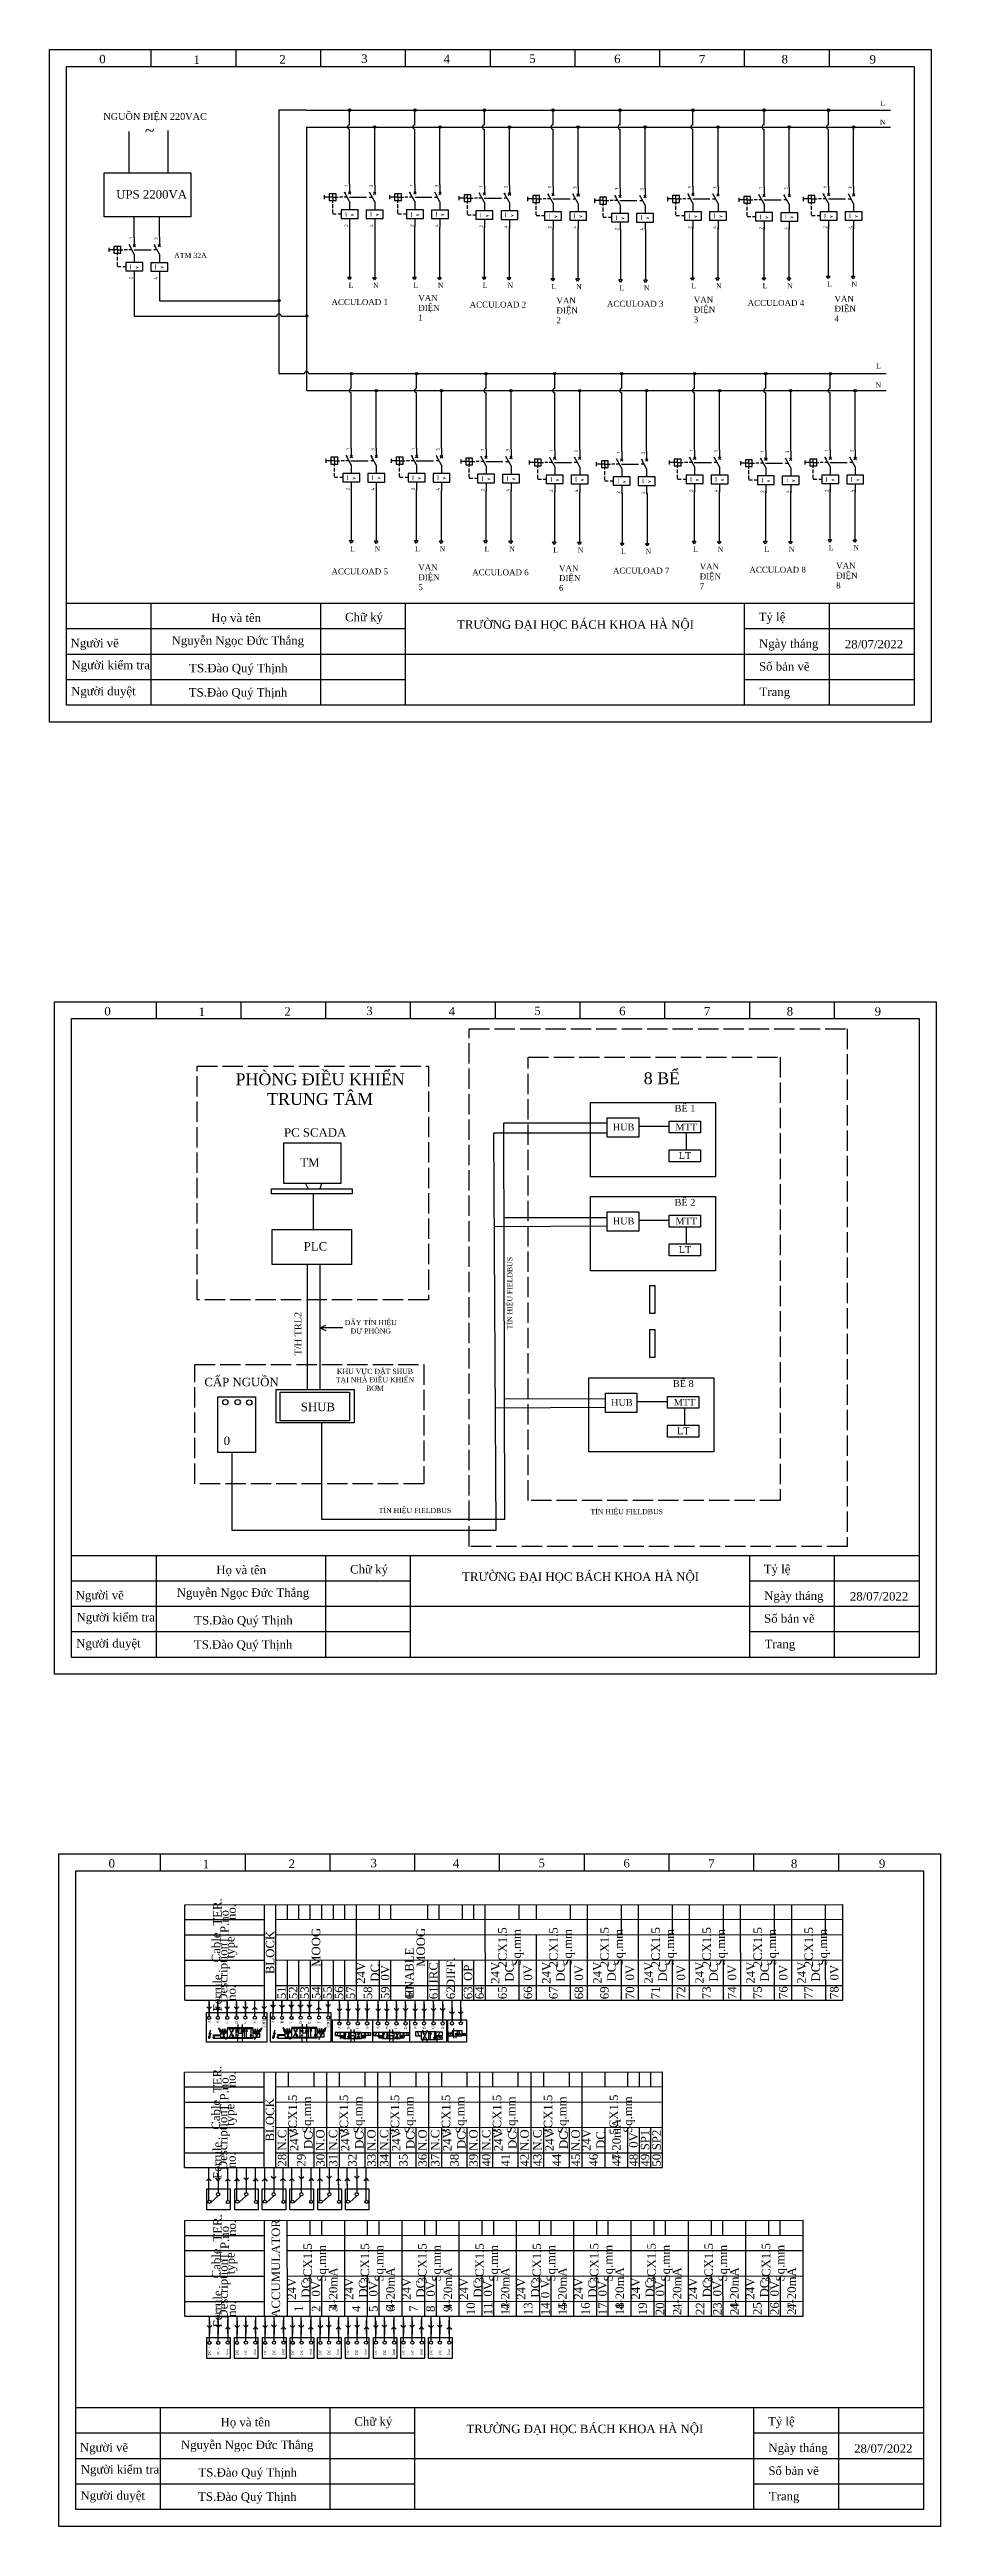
# Model space of a CAD drawing. Header units: inches. Extents: x 1440 to 4102, y 4 to 1474.
# Drawn here: x 2857 to 3382, y 11 to 1472 of the extents above; entities that cross this region are included whole.
import ezdxf
from ezdxf.enums import TextEntityAlignment as Align

# ---------------------------------------------------------------- set-up
doc = ezdxf.new("R2010")
doc.units = ezdxf.units.IN
doc.header["$MEASUREMENT"] = 0
doc.linetypes.add('ACAD_ISO02W100', pattern=[15, 12, -3])
doc.linetypes.add('DASHED2', pattern=[9.525, 6.35, -3.175])
for name, color, linetype in [('1', 11, 'Continuous'), ('GENERAL', 7, 'Continuous'), ('LINK', 9, 'Continuous'), ('MISC', 7, 'Continuous'), ('OUTLINE', 2, 'Continuous'), ('PILOT', 7, 'DASHED2'), ('SYMS', 7, 'Continuous'), ('TERMS', 123, 'Continuous'), ('WIRES', 7, 'Continuous'), ('YEL_14_THHN', 2, 'Continuous')]:
    doc.layers.add(name, color=color, linetype=linetype)
for name, color, linetype, lineweight in [('Net chu', 240, 'Continuous', 25), ('Net gach', 7, 'ACAD_ISO02W100', 25), ('Net vien', 5, 'Continuous', 25)]:
    doc.layers.add(name, color=color, linetype=linetype, lineweight=lineweight)
doc.styles.get("Standard").update_dxf_attribs({"font": 'times.ttf', "height": 5})
doc.styles.add('WD_IEC', font='ISOCP2.shx', dxfattribs={"width": 0.9, "height": 4})

msp = doc.modelspace()

# ---------------------------------------------------------------- texts
msp.add_text('~', height=7).set_placement((2913.2, 1421.3))
at = {"color": 150, "attachment_point": 1}
for s, width, gutter_width, heights, insert, char_height in [('NGUỒN ĐIỆN 220VAC ', 61.238, 13.1, [2.29], (2888.7, 1435), 4), ('ACCULOAD 1', 61.238, 13.1, [2.29], (3023.3, 1325.2), 3.5), ('VAN ĐIỆN 1', 16.314, 25, [0], (3074.5, 1327.6), 3.5), ('ACCULOAD 2', 61.238, 13.1, [2.29], (3104.8, 1323.7), 3.5), ('VAN ĐIỆN 2', 16.314, 25, [0], (3156, 1326.1), 3.5), ('ACCULOAD 3', 61.238, 13.1, [2.29], (3185.8, 1324.2), 3.5), ('VAN ĐIỆN 3', 16.314, 25, [0], (3237, 1326.6), 3.5), ('ACCULOAD 4', 61.238, 13.1, [2.29], (3268.8, 1324.7), 3.5), ('VAN ĐIỆN 4', 16.314, 25, [0], (3320, 1327.1), 3.5), ('VAN ĐIỆN 8', 16.314, 25, [0], (3321, 1169.6), 3.5), ('ACCULOAD 5', 61.238, 13.1, [2.29], (3023.3, 1166.2), 3.5), ('VAN ĐIỆN 5', 16.314, 25, [0], (3074.5, 1168.6), 3.5), ('ACCULOAD 6', 61.238, 13.1, [2.29], (3106.3, 1165.7), 3.5), ('VAN ĐIỆN 6', 16.314, 25, [0], (3157.5, 1168.1), 3.5), ('ACCULOAD 7', 61.238, 13.1, [2.29], (3189.3, 1166.7), 3.5), ('VAN ĐIỆN 7', 16.314, 25, [0], (3240.5, 1169.1), 3.5), ('ACCULOAD 8', 61.238, 13.1, [2.29], (3269.8, 1167.2), 3.5)]:
    msp.add_mtext_dynamic_manual_height_columns(s, width=width, gutter_width=gutter_width, heights=heights, dxfattribs=dict(at, insert=insert, char_height=char_height))
at = {"color": 0, "attachment_point": 1}
for s, width, insert, char_height in [('UPS 2200VA', 43.375, (2896.3, 1389.5), 5), ('BỂ 1', 14.325, (3225.7, 849.6), 4), ('PC SCADA', 43.375, (2995.3, 835.8), 5), ('HUB', 14.325, (3189.2, 838.5), 4), ('MTT', 14.325, (3226.2, 838.5), 4), ('LT', 14.325, (3228.1, 821.7), 4), ('TM', 43.375, (3004.9, 818.1), 5), ('BỂ 2', 14.325, (3225.7, 794.1), 4), ('HUB', 14.325, (3189.2, 783), 4), ('MTT', 14.325, (3226.2, 783), 4), ('PLC', 43.375, (3006.9, 768.6), 5), ('LT', 14.325, (3228.1, 766.2), 4), ('CẤP NGUỒN', 43.375, (2948.3, 688.5), 5), ('BỂ 8', 14.325, (3224.7, 687.1), 4), ('SHUB', 43.375, (3005.2, 673.8), 5), ('HUB', 14.325, (3188.2, 676), 4), ('MTT', 14.325, (3225.2, 676), 4), ('LT', 14.325, (3227.1, 659.2), 4), ('0', 43.375, (2959.7, 653.8), 5)]:
    msp.add_mtext_dynamic_manual_height_columns(s, width=width, gutter_width=13.1, heights=[2.29], dxfattribs=dict(at, insert=insert, char_height=char_height))
at = {"attachment_point": 1}
for s, width, insert, char_height in [('\\pxqc;PHÒNG ĐIỀU KHIỂN TRUNG TÂM', 99.977, (2966.6, 868.2), 7), ('\\pxqc;8 BỂ', 99.977, (3168.2, 868.8), 7), ('\\pxqc;DÂY TÍN HIỆU DỰ PHÒNG', 32.949, (3030, 722.6), 3), ('\\pxqc;KHU VỰC ĐẶT SHUB TẠI NHÀ ĐIỀU KHIỂN BƠM', 52.726, (3022.6, 693.8), 3), ('\\pxqc; TÍN HIỆU FIELDBUS', 43.738, (3050.1, 611.7), 3), ('\\pxqc; TÍN HIỆU FIELDBUS', 43.738, (3175, 611), 3)]:
    msp.add_mtext_dynamic_manual_height_columns(s, width=width, gutter_width=25, heights=[0], dxfattribs=dict(at, insert=insert, char_height=char_height))
at = {"insert": (3127, 716), "char_height": 3, "attachment_point": 1, "rotation": 90}
msp.add_mtext_dynamic_manual_height_columns('\\pxqc; TÍN HIỆU FIELDBUS', width=43.738, gutter_width=25, heights=[0], dxfattribs=at)
at = {"color": 0, "insert": (3001.5, 701.7), "char_height": 4, "attachment_point": 1, "rotation": 90}
msp.add_mtext_dynamic_manual_height_columns('T/H TRL2', width=43.375, gutter_width=13.1, heights=[2.29], dxfattribs=at)
at = {"layer": 'Net chu', "char_height": 5, "attachment_point": 1}
for s, width, insert in [('28/07/2022', 6.195, (3326.1, 1124)), ('\\pxqc;TS.Đào Quý Thịnh', 58.551, (2939.1, 1109.9)), ('\\pxqc;TS.Đào Quý Thịnh', 58.551, (2938.9, 1095.6)), ('28/07/2022', 6.195, (3329.1, 562)), ('\\pxqc;TS.Đào Quý Thịnh', 58.551, (2942.1, 547.9)), ('\\pxqc;TS.Đào Quý Thịnh', 58.551, (2941.9, 533.6)), ('28/07/2022', 6.195, (3331.6, 59)), ('\\pxqc;TS.Đào Quý Thịnh', 58.551, (2944.6, 44.9)), ('\\pxqc;TS.Đào Quý Thịnh', 58.551, (2944.4, 30.6))]:
    msp.add_mtext_dynamic_manual_height_columns(s, width=width, gutter_width=25, heights=[0], dxfattribs=dict(at, insert=insert))
at = {"layer": 'SYMS', "attachment_point": 1, "rotation": 90.0201}
for s, width, gutter_width, insert, char_height in [('A', 8.926, 10, (2950.3, 307.4), 1.5), ('B', 8.926, 10, (2955.5, 307.4), 1.5), ('C', 8.926, 10, (2960.8, 307.4), 1.5), ('D', 8.926, 10, (2966.6, 307.2), 1.5), ('E', 8.926, 10, (2971.6, 307.2), 1.5), ('F', 8.926, 10, (2977.3, 307.4), 1.5), ('GND', 8.926, 10, (2982.8, 305.2), 1.5), ('A', 8.926, 10, (2988.1, 307.5), 1.5), ('B', 8.926, 10, (2993.4, 307.5), 1.5), ('C', 8.926, 10, (2998.6, 307.5), 1.5), ('D', 8.926, 10, (3004.4, 307.2), 1.5), ('E', 8.926, 10, (3009.5, 307.2), 1.5), ('F', 8.926, 10, (3015.2, 307.4), 1.5), ('GND', 8.926, 10, (3020.7, 305.2), 1.5), ('A', 8.926, 10, (3027.2, 304.1), 1.5), ('B', 8.926, 10, (3032.5, 304.1), 1.5), ('C', 8.926, 10, (3037.7, 304.1), 1.5), ('D', 8.926, 10, (3043.6, 303.9), 1.5), ('A', 8.926, 10, (3050, 304.1), 1.5), ('B', 8.926, 10, (3055.2, 304.1), 1.5), ('C', 8.926, 10, (3060.5, 304.1), 1.5), ('D', 8.926, 10, (3066.3, 303.9), 1.5), ('A', 8.926, 10, (3071.9, 304.1), 1.5), ('B', 8.926, 10, (3077.1, 304.1), 1.5), ('C', 8.926, 10, (3082.4, 304.1), 1.5), ('D', 8.648, 9.69, (3088.3, 303.9), 1.45), ('DC +', 8.926, 10, (2950.5, 111.5), 1.5), ('DC -', 8.926, 10, (2955.7, 111.5), 1.5), ('Iout', 8.926, 10, (2961, 111.5), 1.5), ('DC +', 8.926, 10, (2966.8, 111.6), 1.5), ('DC -', 8.926, 10, (2972, 111.6), 1.5), ('Iout', 8.926, 10, (2977.3, 111.5), 1.5), ('DC +', 8.926, 10, (2983.4, 111.6), 1.5), ('DC -', 8.926, 10, (2988.6, 111.6), 1.5), ('Iout', 8.926, 10, (2993.9, 111.6), 1.5), ('DC +', 8.926, 10, (2999.7, 111.6), 1.5), ('DC -', 8.926, 10, (3004.9, 111.6), 1.5), ('Iout', 8.926, 10, (3010.2, 111.6), 1.5), ('DC +', 8.926, 10, (3015.8, 111.6), 1.5), ('DC -', 8.926, 10, (3021.1, 111.6), 1.5), ('Iout', 8.926, 10, (3026.3, 111.6), 1.5), ('DC +', 8.926, 10, (3032.2, 111.6), 1.5), ('DC -', 8.926, 10, (3037.4, 111.6), 1.5), ('Iout', 8.926, 10, (3042.6, 111.6), 1.5), ('DC +', 8.926, 10, (3048.7, 111.6), 1.5), ('DC -', 8.926, 10, (3053.9, 111.6), 1.5), ('Iout', 8.926, 10, (3059.2, 111.6), 1.5), ('DC +', 8.926, 10, (3065, 111.6), 1.5), ('DC -', 8.926, 10, (3070.3, 111.6), 1.5), ('Iout', 8.926, 10, (3075.5, 111.6), 1.5), ('DC +', 8.926, 10, (3081.2, 111.6), 1.5), ('DC -', 8.926, 10, (3086.5, 111.6), 1.5), ('Iout', 8.926, 10, (3091.7, 111.6), 1.5)]:
    msp.add_mtext_dynamic_manual_height_columns(s, width=width, gutter_width=gutter_width, heights=[0], dxfattribs=dict(at, insert=insert, char_height=char_height))
at = {"layer": 'WIRES', "color": 150, "char_height": 3, "attachment_point": 1}
for s, width, insert in [('L', 7.586, (3347.1, 1442.4)), ('N', 7.586, (3346.8, 1431.2)), ('ATM 32A', 26.392, (2930.5, 1352.5)), ('L', 7.586, (3033.4, 1334.8)), ('L', 7.586, (3033.4, 1334.8)), ('N', 7.586, (3047.8, 1334.8)), ('L', 7.586, (3071.6, 1334.8)), ('L', 7.586, (3071.6, 1334.8)), ('N', 7.586, (3086.1, 1334.8)), ('L', 7.586, (3112.6, 1334.8)), ('L', 7.586, (3112.6, 1334.8)), ('N', 7.586, (3127.1, 1334.8)), ('L', 7.586, (3153.1, 1334.1)), ('L', 7.586, (3153.1, 1334.1)), ('N', 7.586, (3167.6, 1334.1)), ('L', 7.586, (3193.1, 1333.3)), ('L', 7.586, (3193.1, 1333.3)), ('N', 7.586, (3207.6, 1333.3)), ('L', 7.586, (3235.6, 1334.5)), ('L', 7.586, (3235.6, 1334.5)), ('N', 7.586, (3250.1, 1334.5)), ('L', 7.586, (3277.6, 1334.5)), ('L', 7.586, (3277.6, 1334.5)), ('N', 7.586, (3292.1, 1334.5)), ('L', 7.586, (3315.6, 1335.5)), ('L', 7.586, (3315.6, 1335.5)), ('N', 7.586, (3330.1, 1335.5)), ('L', 7.586, (3344.5, 1287.2)), ('N', 7.586, (3344.2, 1276)), ('L', 7.586, (3034.3, 1179.3)), ('L', 7.586, (3034.3, 1179.3)), ('N', 7.586, (3048.8, 1179.3)), ('L', 7.586, (3072.6, 1179.3)), ('L', 7.586, (3072.6, 1179.3)), ('N', 7.586, (3087.1, 1179.3)), ('L', 7.586, (3113.6, 1179.3)), ('L', 7.586, (3113.6, 1179.3)), ('N', 7.586, (3128.1, 1179.3)), ('L', 7.586, (3154.1, 1178.6)), ('L', 7.586, (3154.1, 1178.6)), ('N', 7.586, (3168.6, 1178.6)), ('L', 7.586, (3194.1, 1177.8)), ('L', 7.586, (3194.1, 1177.8)), ('N', 7.586, (3208.6, 1177.8)), ('L', 7.586, (3236.6, 1179)), ('L', 7.586, (3236.6, 1179)), ('N', 7.586, (3251.1, 1179)), ('L', 7.586, (3278.6, 1179)), ('L', 7.586, (3278.6, 1179)), ('N', 7.586, (3293.1, 1179)), ('L', 7.586, (3316.6, 1180)), ('L', 7.586, (3316.6, 1180)), ('N', 7.586, (3331.1, 1180))]:
    msp.add_mtext_dynamic_manual_height_columns(s, width=width, gutter_width=25, heights=[0], dxfattribs=dict(at, insert=insert))

# ---------------------------------------------------------------- blocks, each defined once
blk = doc.blocks.new('DATN')
at = {"layer": 'Net vien'}
for p, q in [((50, 377), (50, 387)), ((100, 377), (100, 387)), ((150, 377), (150, 387)), ((200, 377), (200, 387)), ((250, 377), (250, 387)), ((300, 377), (300, 387)), ((350, 377), (350, 387)), ((400, 377), (400, 387)), ((400, 377), (400, 387)), ((400, 377), (400, 387)), ((400, 377), (400, 387)), ((400, 377), (400, 387)), ((400, 377), (400, 387)), ((400, 377), (400, 387)), ((400, 377), (400, 387)), ((450, 377), (450, 387)), ((0, 0), (0, 377)), ((0, 377), (500, 377)), ((500, 377), (500, 0)), ((500, 60), (0, 60)), ((50, 0), (50, 60)), ((150, 0), (150, 60)), ((200, 0), (200, 60)), ((400, 0), (400, 60)), ((450, 0), (450, 60)), ((200, 45), (0, 45)), ((500, 45), (400, 45)), ((500, 30), (0, 30)), ((200, 15), (0, 15)), ((500, 15), (400, 15)), ((500, 0), (0, 0)), ((500, 0), (0, 0))]:
    blk.add_line(p, q, dxfattribs=at)
blk.add_lwpolyline([(-10, -10), (-10, 387), (510, 387), (510, -10), (-10, -10)], close=True, dxfattribs=at)
at = {"layer": 'Net chu', "char_height": 5, "attachment_point": 1}
for s, width, insert in [('0', 5.543, (19.3, 383.9)), ('1', 5.543, (74.9, 383.5)), ('2', 5.543, (125.5, 383.7)), ('3', 5.543, (173.8, 384.1)), ('4', 5.543, (222.4, 383.9)), ('5', 5.543, (272.9, 384.1)), ('6', 5.543, (323, 384)), ('7', 5.543, (373, 383.8)), ('8', 5.543, (421.8, 383.8)), ('9', 5.543, (473.7, 383.7)), ('\\pxqc;Họ và tên', 58.684, (70.7, 54.1)), ('\\pxqc;Chữ ký', 33.323, (158.8, 54.5)), ('\\pxqc;TRƯỜNG ĐẠI HỌC BÁCH KHOA HÀ NỘI', 142.89, (228.8, 50.1)), ('\\pxql;Tỷ lệ', 33.323, (408.3, 54.6)), ('\\pxql;Người vẽ', 41.508, (2.4, 39.2)), ('\\pxqc;Nguyễn Ngọc Đức Thắng', 92.893, (54.6, 40.7)), ('\\pxql;Ngày tháng', 36.697, (408.5, 38.9)), ('\\pxql;Người kiểm tra', 45.579, (2.9, 26.2)), ('\\pxql;Số bản vẽ', 33.323, (408.5, 25.4)), ('\\pxql;Người duyệt', 41.508, (2.7, 10.8)), ('\\pxql;Trang', 33.323, (408.8, 10.4))]:
    blk.add_mtext_dynamic_manual_height_columns(s, width=width, gutter_width=25, heights=[0], dxfattribs=dict(at, insert=insert))
blk = doc.blocks.new('VCB11Q29')
for p, q in [((-15, 1.2), (-15, -1.2)), ((-12, 0), (-15, 0)), ((-10, 2), (-12, 2)), ((-12, 2), (-12, -2)), ((-10, 0), (-12, 0)), ((-10, 0), (-10, 2)), ((-8, 2), (-10, 2)), ((-10, 0), (-10, -2)), ((-10, 0), (-8, 0)), ((-8, -2), (-8, 2)), ((-8, 0), (-6.7, 0)), ((-4.1, 0), (-5.9, 0)), ((-1.4, 0), (-3.2, 0)), ((0, -2.5), (-3.1, 3.1)), ((-3.1, 3.1), (-2.5, 2)), ((-0.7, 1.8), (0.7, 3.2)), ((-0.7, 3.2), (0.7, 1.8)), ((0, 7.5), (0, 2.5)), ((-12, -2), (-8, -2)), ((-10, -3.2), (-10, -2)), ((-10, -6.4), (-10, -4.1)), ((-10, -9.4), (-10, -7.3)), ((-7.9, -10), (-10, -10)), ((-5, -10), (-6.8, -10)), ((0, -2.5), (0, -7.5)), ((0, -12.5), (0, -17.5))]:
    blk.add_line(p, q)
blk.add_lwpolyline([(-5, -7.5), (-5, -12.5), (5, -12.5), (5, -7.5)], close=True)
at = {"style": 'WD_IEC'}
for tag, p in [('TAG1', (-18.4, 1.7)), ('INST', (-18.4, 7.7)), ('LOC', (-18.4, 4.7)), ('RATING1', (-18.5, -8.6)), ('DESC2', (-18.5, -14.6)), ('DESC1', (-18.5, -11.6)), ('DESC3', (-18.5, -17.6))]:
    blk.add_attdef(tag, text='', height=2.5, dxfattribs=at).set_placement(p, align=Align.RIGHT)
at = {"style": 'WD_IEC', "flags": 1}
for tag, p, height in [('X4LINK', (-15, 0), 0.32), ('X1LINK', (-0.2, 0), 0.32), ('X2TERM01', (0, 7.5), 0.32), ('MFG', (2.8, 6.5), 1.5), ('CAT', (2.8, 4), 1.5), ('CONTACT', (-5, -7.5), 1), ('COMMON', (-3.7, -8.8), 1), ('ASSYCODE', (0.7, -13.8), 1), ('FAMILY', (0.7, -15.3), 1), ('X8TERM02', (0, -17.5), 0.32), ('CATDESC', (0.7, -16.8), 1)]:
    blk.add_attdef(tag, p, '', height=height, dxfattribs=at)
at = {"style": 'WD_IEC'}
blk.add_attdef('TERM01', text='', height=2, rotation=90, dxfattribs=at).set_placement((-1, 7.5), align=Align.RIGHT)
at = {"lineweight": 15, "style": 'WD_IEC'}
blk.add_attdef('XREF', text='', height=2.5, dxfattribs=at).set_placement((-18.5, -5.6), align=Align.RIGHT)
at = {"style": 'WD_IEC'}
blk.add_attdef('TERM02', (-1, -17.5), '', height=2, rotation=90, dxfattribs=at)
blk.add_attdef('I', text='', height=3, dxfattribs=at).set_placement((0.1, -11.6), align=Align.CENTER)
blk = doc.blocks.new('VCB21Q29')
for p, q in [((-1.4, 0), (-3.2, 0)), ((0, -2.5), (-3.1, 3.1)), ((-3.1, 3.1), (-2.5, 2)), ((-0.7, 1.8), (0.7, 3.2)), ((-0.7, 3.2), (0.7, 1.8)), ((0, 7.5), (0, 2.5)), ((0, -2.5), (0, -7.5)), ((0, -12.5), (0, -17.5))]:
    blk.add_line(p, q)
blk.add_lwpolyline([(-5, -7.5), (-5, -12.5), (5, -12.5), (5, -7.5)], close=True)
at = {"style": 'WD_IEC'}
for tag, p in [('TAG2', (-6.5, 1.9)), ('INST', (-6.5, 7.9)), ('LOC', (-6.5, 4.9)), ('DESC2', (-6.7, -14.5)), ('DESC1', (-6.7, -11.5)), ('DESC3', (-6.7, -17.5))]:
    blk.add_attdef(tag, text='', height=2.5, dxfattribs=at).set_placement(p, align=Align.RIGHT)
at = {"style": 'WD_IEC', "flags": 1}
for tag, p, height in [('X4LINK', (-5.1, 0), 0.32), ('X1LINK', (-0.1, 0), 0.32), ('X2TERM01', (0, 7.5), 0.32), ('CONTACT', (-5, -7.5), 1), ('FAMILY', (0.7, -15.3), 1), ('X8TERM02', (0, -17.5), 0.32)]:
    blk.add_attdef(tag, p, '', height=height, dxfattribs=at)
at = {"style": 'WD_IEC'}
blk.add_attdef('TERM01', text='', height=2, rotation=90, dxfattribs=at).set_placement((-1, 7.5), align=Align.RIGHT)
at = {"style": 'WD_IEC', "flags": 1}
blk.add_attdef('RATING1', text='', height=2.5, dxfattribs=at).set_placement((-6.7, -8.5), align=Align.RIGHT)
at = {"lineweight": 15, "style": 'WD_IEC'}
blk.add_attdef('XREF', text='', height=2.5, dxfattribs=at).set_placement((-6.7, -5.5), align=Align.RIGHT)
at = {"style": 'WD_IEC'}
blk.add_attdef('TERM02', (-1, -17.5), '', height=2, rotation=90, dxfattribs=at)
blk.add_attdef('I', text='', height=3, dxfattribs=at).set_placement((0, -11.5), align=Align.CENTER)
blk = doc.blocks.new('WDDOT')
for radius in [0.72, 0.449, 0.223]:
    blk.add_circle((0, 0), radius)
blk = doc.blocks.new('*T61')
at = {"color": 0, "linetype": 'ByBlock', "lineweight": -2, "transparency": 16777216}
for p, q in [((0, 56.4), (364.7, 56.6)), ((0, 0), (0, 56.4)), ((0, 47.7), (47, 47.7)), ((47, 0), (47, 56.4)), ((60.5, 0), (60.4, 56.4)), ((60.5, 47.7), (364.7, 47.8)), ((74, 47.7), (74, 56.5)), ((80.8, 47.7), (80.8, 56.5)), ((94.3, 0), (94.3, 56.5)), ((107.8, 47.8), (107.8, 56.5)), ((114.6, 47.8), (114.6, 56.5)), ((128.1, 0), (128.1, 56.5)), ((141.6, 47.8), (141.6, 56.5)), ((148.4, 47.8), (148.4, 56.5)), ((161.9, 0.1), (161.9, 56.5)), ((175.4, 47.8), (175.4, 56.5)), ((182.2, 47.8), (182.2, 56.5)), ((195.7, 0.1), (195.7, 56.5)), ((209.2, 47.8), (209.2, 56.5)), ((216, 47.8), (216, 56.5)), ((229.5, 0.1), (229.5, 56.5)), ((243, 47.8), (243, 56.5)), ((249.8, 47.8), (249.8, 56.5)), ((263.3, 0.1), (263.3, 56.5)), ((276.8, 47.8), (276.8, 56.5)), ((283.6, 47.8), (283.6, 56.5)), ((297.1, 0.1), (297.1, 56.5)), ((310.7, 47.8), (310.6, 56.5)), ((317.4, 47.8), (317.4, 56.5)), ((330.9, 0.1), (330.9, 56.5)), ((344.5, 47.8), (344.5, 56.5)), ((351.2, 47.8), (351.2, 56.6)), ((364.7, 0.1), (364.7, 56.6)), ((0, 38.7), (47, 38.7)), ((60.5, 38.7), (364.7, 38.8)), ((0, 23.7), (47, 23.7)), ((60.5, 23.7), (364.7, 23.8)), ((74, 0), (74, 23.7)), ((80.8, 0), (80.8, 23.7)), ((107.8, 0), (107.8, 23.7)), ((114.6, 0), (114.6, 23.7)), ((141.6, 0), (141.6, 23.7)), ((148.4, 0.1), (148.4, 23.7)), ((175.4, 0.1), (175.4, 23.7)), ((182.2, 0.1), (182.2, 23.7)), ((209.3, 0.1), (209.2, 23.7)), ((216, 0.1), (216, 23.7)), ((243.1, 0.1), (243, 23.8)), ((249.8, 0.1), (249.8, 23.8)), ((276.9, 0.1), (276.9, 23.8)), ((283.6, 0.1), (283.6, 23.8)), ((310.7, 0.1), (310.7, 23.8)), ((317.5, 0.1), (317.4, 23.8)), ((344.5, 0.1), (344.5, 23.8)), ((351.3, 0.1), (351.3, 23.8)), ((0, 8.7), (47, 8.7)), ((0, 0), (364.7, 0.1)), ((60.5, 8.7), (364.7, 8.8))]:
    blk.add_line(p, q, dxfattribs=at)
at = {"color": 0, "transparency": 16777216, "char_height": 5, "attachment_point": 5, "rotation": 90.0201}
for s, insert, width in [('TER. no.', (23.5, 52.1), 8.586), ('T.P.no', (23.5, 43.2), 8.935), ('ACCUMULATOR', (53.7, 28.2), 56.307), ('Cable\\Ptype', (23.5, 31.2), 14.88), ('Description', (23.5, 16.2), 14.88), ('3CX1.5\\PSq.mm', (77.4, 31.2), 14.88), ('3CX1.5\\PSq.mm', (111.2, 31.2), 14.88), ('3CX1.5\\PSq.mm', (145, 31.2), 14.88), ('3CX1.5\\PSq.mm', (178.8, 31.2), 14.88), ('3CX1.5\\PSq.mm', (212.6, 31.2), 14.88), ('3CX1.5\\PSq.mm', (246.4, 31.3), 14.88), ('3CX1.5\\PSq.mm', (280.2, 31.3), 14.88), ('3CX1.5\\PSq.mm', (314, 31.3), 14.88), ('3CX1.5\\PSq.mm', (347.8, 31.3), 14.88), ('Ferrule no.', (23.5, 4.3), 8.546), ('24V DC', (67.2, 16.2), 14.88), ('0V', (77.4, 16.2), 14.88), ('4-20mA', (87.5, 16.2), 14.88), ('24V DC', (101, 16.2), 14.88), ('0V', (111.2, 16.2), 14.88), ('4-20mA', (121.3, 16.2), 14.88), ('24V DC', (134.9, 16.2), 14.88), ('0V', (145, 16.2), 14.88), ('4-20mA', (155.2, 16.2), 14.88), ('24V DC', (168.7, 16.2), 14.88), ('0V', (178.8, 16.2), 14.88), ('4-20mA', (189, 16.2), 14.88), ('24V DC', (202.5, 16.2), 14.88), ('0 V', (212.6, 16.2), 14.88), ('4-20mA', (222.8, 16.2), 14.88), ('24V DC', (236.3, 16.2), 14.88), ('0V', (246.4, 16.3), 14.88), ('4-20mA', (256.6, 16.3), 14.88), ('24V DC', (270.1, 16.3), 14.88), ('0V', (280.3, 16.3), 14.88), ('4-20mA', (290.4, 16.3), 14.88), ('24V DC', (303.9, 16.3), 14.88), ('0V', (314.1, 16.3), 14.88), ('4-20mA', (324.2, 16.3), 14.88), ('24V DC', (337.7, 16.3), 14.88), ('0V', (347.9, 16.3), 14.88), ('4-20mA', (358, 16.3), 14.88), ('1', (67.2, 4.4), 8.546), ('2', (77.4, 4.4), 8.546), ('3', (87.5, 4.4), 8.546), ('4', (101.1, 4.4), 8.546), ('5', (111.2, 4.4), 8.546), ('6', (121.3, 4.4), 8.546), ('7', (134.9, 4.4), 8.546), ('8', (145, 4.4), 8.546), ('9', (155.2, 4.4), 8.546), ('10', (168.7, 4.4), 8.546), ('11', (178.8, 4.4), 8.546), ('12', (189, 4.4), 8.546), ('13', (202.5, 4.4), 8.546), ('14', (212.6, 4.4), 8.546), ('15', (222.8, 4.4), 8.546), ('16', (236.3, 4.4), 8.546), ('17', (246.4, 4.4), 8.546), ('18', (256.6, 4.4), 8.546), ('19', (270.1, 4.4), 8.546), ('20', (280.3, 4.4), 8.546), ('21', (290.4, 4.4), 8.546), ('22', (303.9, 4.4), 8.546), ('23', (314.1, 4.4), 8.546), ('24', (324.2, 4.4), 8.546), ('25', (337.7, 4.5), 8.546), ('26', (347.9, 4.5), 8.546), ('27', (358, 4.5), 8.546)]:
    blk.add_mtext(s, dxfattribs=dict(at, insert=insert, width=width))
blk = doc.blocks.new('HT0_02')
blk.add_circle((0, 0), 1.25)
at = {"style": 'WD_IEC', "flags": 1}
for tag, p in [('X4TERM01', (-1.25, 0)), ('X2TERM01', (0, 1.25)), ('X1TERM01', (1.25, 0)), ('X8TERM01', (0, -1.25))]:
    blk.add_attdef(tag, p, '', height=0.32, dxfattribs=at)
blk = doc.blocks.new('Q020501')
for p, q in [((-4, 0), (4, 0)), ((0, 0), (-1.4, 1.4)), ((0, 0), (-1.4, -1.4))]:
    blk.add_line(p, q)
blk = doc.blocks.new('*T62')
at = {"color": 0, "linetype": 'ByBlock', "lineweight": -2, "transparency": 16777216}
for p, q in [((0, 56.4), (281.9, 56.5)), ((0, 0), (0, 56.4)), ((0, 47.7), (47, 47.7)), ((47, 0), (47, 56.4)), ((53.8, 0), (53.8, 56.4)), ((53.8, 47.7), (281.9, 47.8)), ((61.3, 47.7), (61.3, 56.4)), ((76.4, 47.7), (76.4, 56.5)), ((83.9, 0), (83.9, 56.5)), ((91.4, 47.8), (91.4, 56.5)), ((106.5, 47.8), (106.5, 56.5)), ((114, 0), (114, 56.5)), ((121.6, 47.8), (121.6, 56.5)), ((136.6, 47.8), (136.6, 56.5)), ((144.2, 0.1), (144.1, 56.5)), ((151.7, 47.8), (151.7, 56.5)), ((166.7, 47.8), (166.7, 56.5)), ((174.3, 0.1), (174.3, 56.5)), ((181.8, 47.8), (181.8, 56.5)), ((196.9, 47.8), (196.8, 56.5)), ((204.4, 0.1), (204.4, 56.5)), ((211.9, 47.8), (211.9, 56.5)), ((227, 47.8), (227, 56.5)), ((234.5, 0.1), (234.5, 56.5)), ((248.1, 47.8), (248.1, 56.5)), ((261.5, 47.8), (261.5, 56.5)), ((268.3, 47.8), (268.3, 56.5)), ((275.1, 47.8), (275.1, 56.5)), ((281.9, 0.1), (281.9, 56.5)), ((0, 38.7), (47, 38.7)), ((53.8, 38.7), (281.9, 38.8)), ((0, 23.7), (47, 23.7)), ((53.8, 23.7), (281.9, 23.8)), ((61.3, 0), (61.3, 23.7)), ((76.4, 0), (76.4, 23.7)), ((91.5, 0), (91.4, 23.7)), ((106.5, 0), (106.5, 23.7)), ((121.6, 0), (121.6, 23.7)), ((136.6, 0), (136.6, 23.7)), ((151.7, 0.1), (151.7, 23.7)), ((166.7, 0.1), (166.7, 23.7)), ((181.8, 0.1), (181.8, 23.7)), ((196.9, 0.1), (196.9, 23.7)), ((211.9, 0.1), (211.9, 23.7)), ((227, 0.1), (227, 23.7)), ((248.1, 0.1), (248.1, 23.8)), ((261.5, 0.1), (261.5, 23.8)), ((268.3, 0.1), (268.3, 23.8)), ((275.1, 0.1), (275.1, 23.8)), ((0, 8.7), (47, 8.7)), ((0, 0), (281.9, 0.1)), ((53.8, 8.7), (281.9, 8.8))]:
    blk.add_line(p, q, dxfattribs=at)
at = {"color": 0, "transparency": 16777216, "char_height": 5, "attachment_point": 5, "rotation": 90.0201}
for s, insert, width in [('TER. no.', (23.5, 52.1), 8.586), ('T.P.no', (23.5, 43.2), 8.935), ('Cable\\Ptype', (23.5, 31.2), 14.88), ('Description', (23.5, 16.2), 14.88), ('BLOCK', (50.4, 28.2), 56.307), ('3CX1.5\\PSq.mm', (68.8, 31.2), 14.88), ('3CX1.5\\PSq.mm', (99, 31.2), 14.88), ('3CX1.5\\PSq.mm', (129.1, 31.2), 14.88), ('3CX1.5\\PSq.mm', (159.2, 31.2), 14.88), ('3CX1.5\\PSq.mm', (189.3, 31.2), 14.88), ('3CX1.5\\PSq.mm', (219.4, 31.2), 14.88), ('5CX1.5\\PSq.mm', (258.2, 31.3), 14.88), ('Ferrule no.', (23.5, 4.3), 8.546), ('N.C', (57.6, 16.2), 14.88), ('24V DC', (68.9, 16.2), 14.88), ('N.O', (80.1, 16.2), 14.88), ('N.C', (87.7, 16.2), 14.88), ('24V DC', (99, 16.2), 14.88), ('N.O', (110.3, 16.2), 14.88), ('N.C', (117.8, 16.2), 14.88), ('24V DC', (129.1, 16.2), 14.88), ('N.O', (140.4, 16.2), 14.88), ('N.C', (147.9, 16.2), 14.88), ('24V DC', (159.2, 16.2), 14.88), ('N.O', (170.5, 16.2), 14.88), ('N.C', (178, 16.2), 14.88), ('24V DC', (189.3, 16.2), 14.88), ('N.O', (200.6, 16.2), 14.88), ('N.C', (208.2, 16.2), 14.88), ('24V DC', (219.5, 16.2), 14.88), ('N.O', (230.7, 16.2), 14.88), ('24V DC', (241.3, 16.3), 14.88), ('4-20mA', (254.8, 16.3), 14.88), ('0V', (264.9, 16.3), 14.88), ('SP1', (271.7, 16.3), 14.88), ('SP2', (278.5, 16.3), 14.88), ('28', (57.6, 4.4), 8.546), ('29', (68.9, 4.4), 8.546), ('30', (80.2, 4.4), 8.546), ('31', (87.7, 4.4), 8.546), ('32', (99, 4.4), 8.546), ('33', (110.3, 4.4), 8.546), ('34', (117.8, 4.4), 8.546), ('35', (129.1, 4.4), 8.546), ('36', (140.4, 4.4), 8.546), ('37', (147.9, 4.4), 8.546), ('38', (159.2, 4.4), 8.546), ('39', (170.5, 4.4), 8.546), ('40', (178, 4.4), 8.546), ('41', (189.3, 4.4), 8.546), ('42', (200.6, 4.4), 8.546), ('43', (208.2, 4.4), 8.546), ('44', (219.5, 4.4), 8.546), ('45', (230.8, 4.4), 8.546), ('46', (241.3, 4.4), 8.546), ('47', (254.8, 4.4), 8.546), ('48', (264.9, 4.4), 8.546), ('49', (271.7, 4.4), 8.546), ('50', (278.5, 4.4), 8.546)]:
    blk.add_mtext(s, dxfattribs=dict(at, insert=insert, width=width))
blk = doc.blocks.new('*T60')
at = {"color": 0, "linetype": 'ByBlock', "lineweight": -2, "transparency": 16777216}
for p, q in [((0, 56.4), (388.2, 56.6)), ((0, 0), (0, 56.4)), ((0, 47.7), (47, 47.7)), ((47, 0), (47, 56.4)), ((53.8, 0), (53.8, 56.4)), ((53.8, 47.7), (388.2, 47.9)), ((60.6, 47.7), (60.6, 56.4)), ((67.4, 47.7), (67.4, 56.5)), ((74.1, 47.7), (74.1, 56.5)), ((80.9, 47.7), (80.9, 56.5)), ((87.7, 47.8), (87.7, 56.5)), ((94.5, 47.8), (94.5, 56.5)), ((101.3, 0), (101.3, 56.5)), ((114.9, 47.8), (114.9, 56.5)), ((121.6, 47.8), (121.6, 56.5)), ((143.4, 47.8), (143.4, 56.5)), ((150.2, 47.8), (150.2, 56.5)), ((163.8, 47.8), (163.8, 56.5)), ((170.6, 47.8), (170.6, 56.5)), ((177.4, 0.1), (177.3, 56.5)), ((197.4, 47.8), (197.4, 56.5)), ((207.5, 47.8), (207.5, 56.5)), ((227.5, 47.8), (227.5, 56.5)), ((237.6, 0.1), (237.6, 56.5)), ((257.7, 38.8), (257.7, 56.5)), ((267.7, 0.1), (267.7, 56.5)), ((287.8, 38.8), (287.8, 56.5)), ((297.8, 0.1), (297.8, 56.5)), ((317.9, 38.8), (317.9, 56.5)), ((328, 0.1), (327.9, 56.5)), ((348, 38.8), (348, 56.5)), ((358.1, 0.1), (358.1, 56.6)), ((378.1, 38.8), (378.1, 56.6)), ((388.2, 0.1), (388.2, 56.6)), ((0, 38.7), (47, 38.7)), ((53.8, 38.7), (388.2, 38.8)), ((207.5, 0.1), (207.5, 38.7)), ((0, 23.7), (47, 23.7)), ((53.8, 23.7), (388.2, 23.8)), ((60.6, 0), (60.6, 23.7)), ((67.4, 0), (67.4, 23.7)), ((74.2, 0), (74.2, 23.7)), ((80.9, 0), (80.9, 23.7)), ((87.7, 0), (87.7, 23.7)), ((94.5, 0), (94.5, 23.7)), ((114.9, 0), (114.9, 23.7)), ((121.7, 0), (121.7, 23.7)), ((143.4, 0.1), (143.4, 23.7)), ((150.2, 0.1), (150.2, 23.7)), ((163.8, 0.1), (163.8, 23.7)), ((170.6, 0.1), (170.6, 23.7)), ((197.4, 0.1), (197.4, 23.7)), ((227.6, 0.1), (227.5, 23.7)), ((257.7, 0.1), (257.7, 23.8)), ((287.8, 0.1), (287.8, 23.8)), ((317.9, 0.1), (317.9, 23.8)), ((348, 0.1), (348, 23.8)), ((378.2, 0.1), (378.1, 23.8)), ((0, 8.7), (47, 8.7)), ((0, 0), (388.2, 0.1)), ((53.8, 8.7), (388.2, 8.8))]:
    blk.add_line(p, q, dxfattribs=at)
at = {"color": 0, "transparency": 16777216, "char_height": 5, "attachment_point": 5, "rotation": 90.0201}
for s, insert, width in [('TER. no.', (23.5, 52.1), 8.586), ('T.P.no', (23.5, 43.2), 8.935), ('Cable\\Ptype', (23.5, 31.2), 14.88), ('Description', (23.5, 16.2), 14.88), ('BLOCK', (50.4, 28.2), 56.307), ('MOOG', (77.5, 31.2), 14.88), ('ENABLE', (132.5, 16.2), 14.88), ('MOOG', (139.3, 31.2), 14.88), ('2CX1.5\\PSq.mm', (192.4, 31.2), 14.88), ('2CX1.5\\PSq.mm', (222.5, 31.2), 14.88), ('2CX1.5\\PSq.mm', (252.6, 31.3), 14.88), ('2CX1.5\\PSq.mm', (282.8, 31.3), 14.88), ('2CX1.5\\PSq.mm', (312.9, 31.3), 14.88), ('2CX1.5\\PSq.mm', (343, 31.3), 14.88), ('2CX1.5\\PSq.mm', (373.1, 31.3), 14.88), ('Ferrule no.', (23.5, 4.3), 8.546), ('24V DC', (108.1, 16.2), 14.88), ('0V', (118.3, 16.2), 14.88), ('IRC', (146.8, 16.2), 14.88), ('DIFF.', (157, 16.2), 14.88), ('OP', (167.2, 16.2), 14.88), ('24V DC', (187.4, 16.2), 14.88), ('0V', (202.5, 16.2), 14.88), ('24V DC', (217.5, 16.2), 14.88), ('0V', (232.6, 16.2), 14.88), ('24V DC', (247.6, 16.3), 14.88), ('0V', (262.7, 16.3), 14.88), ('24V DC', (277.8, 16.3), 14.88), ('0V', (292.8, 16.3), 14.88), ('24V DC', (307.9, 16.3), 14.88), ('0V', (322.9, 16.3), 14.88), ('24V DC', (338, 16.3), 14.88), ('0V', (353.1, 16.3), 14.88), ('24V DC', (368.1, 16.3), 14.88), ('0V', (383.2, 16.3), 14.88), ('51', (57.2, 4.4), 8.546), ('52', (64, 4.4), 8.546), ('53', (70.8, 4.4), 8.546), ('54', (77.6, 4.4), 8.546), ('55', (84.3, 4.4), 8.546), ('56', (91.1, 4.4), 8.546), ('57', (97.9, 4.4), 8.546), ('58', (108.1, 4.4), 8.546), ('59', (118.3, 4.4), 8.546), ('60', (132.6, 4.4), 8.546), ('61', (146.8, 4.4), 8.546), ('62', (157, 4.4), 8.546), ('63', (167.2, 4.4), 8.546), ('64', (174, 4.4), 8.546), ('65', (187.4, 4.4), 8.546), ('66', (202.5, 4.4), 8.546), ('67', (217.5, 4.4), 8.546), ('68', (232.6, 4.4), 8.546), ('69', (247.6, 4.4), 8.546), ('70', (262.7, 4.4), 8.546), ('71', (277.8, 4.4), 8.546), ('72', (292.8, 4.4), 8.546), ('73', (307.9, 4.4), 8.546), ('74', (322.9, 4.4), 8.546), ('75', (338, 4.5), 8.546), ('76', (353.1, 4.5), 8.546), ('77', (368.1, 4.5), 8.546), ('78', (383.2, 4.5), 8.546)]:
    blk.add_mtext(s, dxfattribs=dict(at, insert=insert, width=width))
blk = doc.blocks.new('PRO8')
at = {"layer": 'GENERAL'}
for p, q in [((-25, 8), (-27, 3)), ((-27, 3), (-26.8, 5.5)), ((-25.5, 5), (-27, 3)), ((-26.8, 5.5), (-25.5, 5)), ((-26.8, 3.5), (-26.6, 5.3)), ((-25.8, 4.9), (-26.8, 3.5)), ((-26.6, 5.3), (-25.8, 4.9)), ((-26.5, 7), (-25, 11)), ((-26.5, 7), (-25, 8)), ((-26.5, 4.3), (-26.5, 5)), ((-26.5, 5), (-26.1, 4.9)), ((-26.1, 4.9), (-26.5, 4.3)), ((-22.5, 6.5), (-16, 6.5)), ((-22.5, 5.5), (-22.5, 6.5)), ((-16, 5.5), (-22.5, 5.5)), ((-22.5, 5.5), (-22.5, 4.5)), ((-10, 3), (-22.5, 3)), ((-18, 13), (-11, 2)), ((-14, 12), (-15, 8)), ((-13, 8), (-14, 12)), ((-14, 4), (-12, 8)), ((-12, 12), (-13, 8)), ((-11, 8), (-12, 12)), ((-10, 12), (-11, 8)), ((14, 13), (-10, 13)), ((14, 3), (-10, 3)), ((-8, 12), (-5.1, 6.2)), ((-8, 4), (-5.1, 9.8)), ((-4, 12), (-5.7, 10.2)), ((-5.7, 10.2), (-4.5, 9.6)), ((-5.7, 5.8), (-4.5, 6.4)), ((-4, 4), (-5.7, 5.8)), ((-4.3, 11.5), (-5.4, 10.2)), ((-5.4, 10.2), (-4.6, 9.8)), ((-5.4, 5.8), (-4.6, 6.2)), ((-4.3, 4.5), (-5.4, 5.8)), ((-4.6, 10.8), (-5.1, 10.3)), ((-5.1, 10.3), (-4.8, 10.1)), ((-5.1, 5.7), (-4.8, 5.9)), ((-4.6, 5.2), (-5.1, 5.7)), ((-4.8, 10.1), (-4.6, 10.8)), ((-4.8, 5.9), (-4.6, 5.2)), ((-4.6, 9.8), (-4.3, 11.5)), ((-4.6, 6.2), (-4.3, 4.5)), ((-4.5, 9.6), (-4, 12)), ((-4.5, 6.4), (-4, 4)), ((1, 6), (-1, 6)), ((0, 16), (0, 8)), ((0, 8), (4, 8)), ((0, 0), (0, 6)), ((4, 16), (4, 0)), ((7.4, 9.6), (8, 12)), ((8, 9.6), (7.4, 9.6)), ((8, 11.4), (7.6, 9.8)), ((7.6, 9.8), (8.4, 9.8)), ((8, 10.6), (7.8, 9.9)), ((7.8, 9.9), (8.2, 9.9)), ((8, 12), (8.6, 9.6)), ((8.4, 9.8), (8, 11.4)), ((8.2, 9.9), (8, 10.6)), ((8.6, 9.6), (8, 9.6)), ((8, 4), (8, 9.6)), ((11.4, 6.4), (12, 4)), ((12, 6.4), (11.4, 6.4)), ((11.6, 6.2), (12.4, 6.2)), ((12, 4.6), (11.6, 6.2)), ((11.8, 6.1), (12.2, 6.1)), ((12, 5.4), (11.8, 6.1)), ((12, 12), (12, 6.4)), ((12, 4), (12.6, 6.4)), ((12.6, 6.4), (12, 6.4)), ((12.4, 6.2), (12, 4.6)), ((12.2, 6.1), (12, 5.4)), ((15, 8), (14, 12)), ((22, 13), (15, 2)), ((16, 12), (15, 8)), ((17, 8), (16, 12)), ((18, 4), (16, 8)), ((18, 12), (17, 8)), ((19, 8), (18, 12))]:
    blk.add_line(p, q, dxfattribs=at)
for points in [[(-23, 4.5), (-22, 4.5), (-22.5, 3), (-23, 4.5)], [(-16.6, 9.1), (-15, 10.2), (-18, 13), (-16.6, 9.1)], [(20.6, 9.1), (19, 10.2), (22, 13), (20.6, 9.1)]]:
    blk.add_lwpolyline(points, dxfattribs=at)
for points in [[(-22.8, 4.3), (-22.2, 4.3), (-22.5, 3.5)], [(-22.6, 4.2), (-22.4, 4.2), (-22.5, 3.9)], [(-16.5, 9.5), (-15.4, 10.3), (-17.4, 12.1)], [(-16.4, 9.9), (-15.8, 10.3), (-16.9, 11.3)], [(20.5, 9.5), (19.4, 10.3), (21.4, 12.1)], [(20.4, 9.9), (19.8, 10.3), (20.9, 11.3)]]:
    blk.add_lwpolyline(points, close=True, dxfattribs=at)
for radius in [0.375, 0.25]:
    blk.add_circle((4, 8), radius, dxfattribs=at)
for centre, start, end in [((-1.8, 10), 306.8699, 53.1301), ((1.8, 10), 126.8699, 233.1301), ((2.2, 10), 306.8699, 53.1301), ((5.8, 10), 126.8699, 233.1301)]:
    blk.add_arc(centre, 1.25, start, end, dxfattribs=at)
at = {"layer": 'OUTLINE'}
for p, q in [((-10, 8), (-16, 8)), ((-16, 8), (-16, 4)), ((-16, 4), (-10, 4)), ((14, 12), (-10, 12)), ((-10, 12), (-10, 4)), ((-10, 4), (14, 4)), ((-2, 12), (-2, 4)), ((6, 4), (6, 12)), ((14, 4), (14, 12)), ((14, 8), (20, 8)), ((20, 4), (14, 4)), ((20, 8), (20, 4))]:
    blk.add_line(p, q, dxfattribs=at)
blk = doc.blocks.new('VPO9')
at = {"layer": 'GENERAL'}
for p, q in [((-18, 4), (-20, 8)), ((-16, 10), (-15.5, 8)), ((-15.5, 8), (-14.5, 12)), ((-14.5, 12), (-13.5, 8)), ((-13.5, 8), (-12.5, 12)), ((-12.5, 12), (-11.5, 8)), ((-11.5, 8), (-10.5, 12)), ((-10.5, 12), (-10, 10)), ((-8, 12), (-5.092, 6.154)), ((-8, 4), (-5.092, 9.846)), ((-4, 12), (-5.661, 10.155)), ((-5.661, 10.155), (-5.092, 9.846)), ((-5.092, 6.154), (-5.661, 5.845)), ((-5.661, 5.845), (-4, 4)), ((-5.42, 10.199), (-4.263, 11.484)), ((-4.623, 9.792), (-5.42, 10.199)), ((-4.623, 6.208), (-5.42, 5.801)), ((-5.42, 5.801), (-4.263, 4.516)), ((-5.097, 10.259), (-4.614, 10.795)), ((-4.764, 10.089), (-5.097, 10.259)), ((-4.764, 5.911), (-5.097, 5.741)), ((-5.097, 5.741), (-4.614, 5.205)), ((-5.092, 9.846), (-4.52, 9.554)), ((-4.52, 6.446), (-5.092, 6.154)), ((-4.614, 10.795), (-4.764, 10.089)), ((-4.614, 5.205), (-4.764, 5.911)), ((-4.263, 11.484), (-4.623, 9.792)), ((-4.263, 4.516), (-4.623, 6.208)), ((-4.52, 9.554), (-4, 12)), ((-4, 4), (-4.52, 6.446)), ((-1, 6), (1, 6)), ((0, 12), (0, 16)), ((0, 8), (0, 12)), ((4, 8), (0, 8)), ((0, 6), (0, 4)), ((0, 4), (0, 0)), ((4, 16), (4, 12)), ((4, 12), (4, 4)), ((4, 12), (4, 4)), ((4, 4), (4, 0)), ((7.357, 9.6), (8, 12)), ((8, 9.6), (7.357, 9.6)), ((8, 11.42), (7.553, 9.75)), ((7.553, 9.75), (8.448, 9.75)), ((8, 10.648), (7.813, 9.95)), ((7.813, 9.95), (8.187, 9.95)), ((8, 12), (8.643, 9.6)), ((8.448, 9.75), (8, 11.42)), ((8.187, 9.95), (8, 10.648)), ((8.643, 9.6), (8, 9.6)), ((8, 4), (8, 9.6)), ((12, 6.4), (11.357, 6.4)), ((11.357, 6.4), (12, 4)), ((11.553, 6.25), (12.448, 6.25)), ((12, 4.58), (11.553, 6.25)), ((11.813, 6.05), (12.187, 6.05)), ((12, 5.352), (11.813, 6.05)), ((12, 12), (12, 6.4)), ((12.643, 6.4), (12, 6.4)), ((12, 4), (12.643, 6.4)), ((12.448, 6.25), (12, 4.58)), ((12.187, 6.05), (12, 5.352)), ((14.5, 12), (14, 10)), ((15.5, 8), (14.5, 12)), ((16.5, 12), (15.5, 8)), ((17.5, 8), (16.5, 12)), ((18.5, 12), (17.5, 8)), ((19.5, 8), (18.5, 12)), ((20, 10), (19.5, 8)), ((22, 4), (24, 8))]:
    blk.add_line(p, q, dxfattribs=at)
for radius in [0.375, 0.25]:
    blk.add_circle((4, 8), radius, dxfattribs=at)
for points in [[(-16, 4), (-13, 6), (-16, 8)], [(20, 4), (17, 6), (20, 8)]]:
    blk.add_solid(points, dxfattribs=at)
at = {"layer": 'OUTLINE'}
for p, q in [((-22, 8), (-10, 8)), ((-22, 4), (-22, 8)), ((-10, 4), (-22, 4)), ((14, 12), (-10, 12)), ((-10, 12), (-10, 4)), ((-10, 4), (14, 4)), ((-2, 12), (-2, 4)), ((6, 12), (6, 4)), ((14, 4), (14, 12)), ((26, 8), (14, 8)), ((14, 4), (26, 4)), ((26, 4), (26, 8))]:
    blk.add_line(p, q, dxfattribs=at)
blk = doc.blocks.new('VACC17')
at = {"layer": 'GENERAL'}
for p, q in [((-6, 8), (-5, 8)), ((-6, 5), (-6, 8)), ((0, 5), (-6, 5)), ((-5, 8), (-4, 6.5)), ((-4, 6.5), (-3, 8)), ((-2, 4), (-4, 0)), ((-3, 8), (-2, 8)), ((-2, 8), (-1, 6.5)), ((-1, 9.5), (-1, 8)), ((-1, 6.5), (0, 8)), ((20, 0), (18, 4))]:
    blk.add_line(p, q, dxfattribs=at)
at = {"layer": 'OUTLINE'}
for p, q in [((-6, 4), (0, 4)), ((-6, 0), (-6, 4)), ((0, 0), (-6, 0)), ((22, 4), (16, 4)), ((16, 0), (22, 0)), ((22, 0), (22, 4))]:
    blk.add_line(p, q, dxfattribs=at)
blk = doc.blocks.new('VDA14')
at = {"layer": 'GENERAL'}
for p, q in [((-8.643, 7.6), (-8, 10)), ((-8, 7.6), (-8.643, 7.6)), ((-8, 9.42), (-8.447, 7.75)), ((-8.447, 7.75), (-7.552, 7.75)), ((-8, 8.648), (-8.187, 7.95)), ((-8.187, 7.95), (-7.813, 7.95)), ((-8, 10), (-7.357, 7.6)), ((-7.552, 7.75), (-8, 9.42)), ((-7.813, 7.95), (-8, 8.648)), ((-8, 2), (-8, 7.6)), ((-7.357, 7.6), (-8, 7.6)), ((-4.643, 4.4), (-4, 2)), ((-4, 4.4), (-4.643, 4.4)), ((-4, 2.58), (-4.447, 4.25)), ((-4.447, 4.25), (-3.552, 4.25)), ((-4, 3.352), (-4.187, 4.05)), ((-4.187, 4.05), (-3.813, 4.05)), ((-4, 10), (-4, 4.4)), ((-4, 2), (-3.357, 4.4)), ((-3.357, 4.4), (-4, 4.4)), ((-3.552, 4.25), (-4, 2.58)), ((-3.813, 4.05), (-4, 3.352)), ((0, 10), (0, 12)), ((0, 10), (2.908, 4.154)), ((0, 2), (2.908, 7.846)), ((0, 0), (0, 2)), ((4, 10), (2.339, 8.155)), ((2.339, 8.155), (2.908, 7.846)), ((2.908, 4.154), (2.339, 3.845)), ((2.339, 3.845), (4, 2)), ((2.58, 8.199), (3.737, 9.484)), ((3.377, 7.792), (2.58, 8.199)), ((3.377, 4.208), (2.58, 3.801)), ((2.58, 3.801), (3.737, 2.516)), ((2.903, 8.259), (3.386, 8.795)), ((3.236, 8.089), (2.903, 8.259)), ((3.236, 3.911), (2.903, 3.741)), ((2.903, 3.741), (3.386, 3.205)), ((2.908, 7.846), (3.48, 7.554)), ((3.48, 4.446), (2.908, 4.154)), ((3.386, 8.795), (3.236, 8.089)), ((3.386, 3.205), (3.236, 3.911)), ((3.737, 9.484), (3.377, 7.792)), ((3.737, 2.516), (3.377, 4.208)), ((3.48, 7.554), (4, 10)), ((4, 2), (3.48, 4.446)), ((4, 12), (4, 10)), ((4, 2), (4, 0))]:
    blk.add_line(p, q, dxfattribs=at)
at = {"layer": 'OUTLINE'}
for p, q in [((6, 10), (-10, 10)), ((-10, 10), (-10, 2)), ((-10, 2), (6, 2)), ((-2, 10), (-2, 2)), ((6, 2), (6, 10))]:
    blk.add_line(p, q, dxfattribs=at)
at = {"layer": 'PILOT'}
blk.add_blockref('VACC17', (-10, 2), dxfattribs=at)
blk = doc.blocks.new('vkd')
at = {"layer": 'GENERAL'}
for p, q in [((-6, 4), (-4, 8)), ((0, 16), (0, 12)), ((0, 4), (0, 9.6)), ((0, 4), (0, 0)), ((4, 5.6), (2.6, 7)), ((5.4, 7), (4, 5.6)), ((4, 5.6), (4, 4)), ((4, 0), (4, 4)), ((6.6, 6.6), (8, 8)), ((8, 12), (10.9, 6.2)), ((8, 8), (9.4, 6.6)), ((8, 4), (8, 5.6)), ((14, 6), (14.5, 8)), ((14.5, 8), (15.5, 4)), ((15.5, 4), (16.5, 8)), ((16.5, 8), (17.5, 4)), ((17.5, 4), (18.5, 8)), ((18.5, 8), (19.5, 4)), ((19.5, 4), (20, 6))]:
    blk.add_line(p, q, dxfattribs=at)
for points in [[(0.6, 9.6), (0, 12), (-0.6, 9.6), (0.6, 9.6)], [(0, 12), (-0.6, 9.6)], [(11.5, 6.4), (10.3, 5.8), (12, 4), (11.5, 6.4)]]:
    blk.add_lwpolyline(points, dxfattribs=at)
for points in [[(0.4, 9.8), (0, 11.4), (-0.4, 9.8)], [(0.3, 9.9), (0, 10.8), (-0.3, 9.9)], [(0.1, 10.1), (0, 10.3), (-0.1, 10.1)], [(11.4, 6.2), (10.6, 5.8), (11.7, 4.5)], [(11.3, 6), (10.8, 5.8), (11.5, 5)], [(11.2, 5.8), (11.1, 5.7), (11.2, 5.5)]]:
    blk.add_lwpolyline(points, close=True, dxfattribs=at)
for centre in [(4, 7), (8, 6.6)]:
    blk.add_circle(centre, 1, dxfattribs=at)
at = {"layer": 'OUTLINE'}
for p, q in [((-2, 8), (-8, 8)), ((-8, 8), (-8, 4)), ((-8, 4), (-2, 4)), ((14, 12), (-2, 12)), ((-2, 12), (-2, 4)), ((-2, 4), (14, 4)), ((6, 12), (6, 4)), ((14, 4), (14, 12))]:
    blk.add_line(p, q, dxfattribs=at)

# ---------------------------------------------------------------- linework, layer by layer
for p, q in [((3125.5, 605), (3125, 839)), ((3125, 839), (3186, 839)), ((3204.5, 837), (3222.5, 837)), ((3120.5, 598.5), (3119, 833)), ((3119, 833), (3186, 833)), ((3232.5, 833), (3232.5, 823)), ((3008, 803.1), (3009.5, 800)), ((3012.5, 797), (3012.5, 776)), ((3017.5, 803.1), (3016.5, 800)), ((3186, 778), (3119.4, 777.6)), ((3186, 783), (3125.1, 782.9)), ((3204.5, 781.5), (3222.5, 781.5)), ((3232.5, 777.5), (3232.5, 767.5)), ((3009, 755.4), (3009, 681.6)), ((3016.5, 755.4), (3016.5, 681.6)), ((3016.5, 718), (3020, 719.5)), ((3030, 718), (3016.5, 718)), ((3016.5, 718), (3020, 716.5)), ((3185, 676), (3125.3, 675.9)), ((3203.5, 674.5), (3221.5, 674.5)), ((3017.5, 661.9), (3017.5, 605)), ((3185, 671), (3120, 670.6)), ((3231.5, 670.5), (3231.5, 660.5)), ((2964.5, 644.4), (2964.5, 598.5)), ((3017.5, 605), (3125.5, 605)), ((2964.5, 598.5), (3120.5, 598.5)), ((2950.9, 203), (2950.9, 222.3)), ((2956.4, 222.3), (2956.4, 207.6)), ((2962.2, 203), (2962.2, 222.3)), ((2967.4, 203), (2967.4, 222.3)), ((2973, 222.3), (2973, 207.6)), ((2989.2, 222.3), (2989.2, 207.6)), ((2994.8, 203), (2994.7, 222.3)), ((3000, 203.1), (2999.9, 222.3)), ((3005.5, 222.3), (3005.5, 207.6)), ((3011.3, 203), (3011.3, 222.3)), ((3016.5, 203), (3016.5, 222.3)), ((3022, 222.3), (3022, 207.6)), ((3027.6, 203), (3027.4, 222.3)), ((3032.7, 203.1), (3032.6, 222.3)), ((3038.2, 222.3), (3038.2, 207.6)), ((3043.8, 203), (3043.7, 222.3)), ((2951.3, 119.9), (2951.3, 134.6)), ((2956.5, 119.9), (2956.5, 134.6)), ((2962.1, 134.6), (2962.1, 119.9)), ((2967.6, 119.9), (2967.6, 134.6)), ((2972.8, 119.9), (2972.8, 134.6)), ((2978.4, 134.6), (2978.4, 119.9)), ((2984.2, 119.9), (2984.2, 134.6)), ((2989.4, 119.9), (2989.4, 134.6)), ((2994.9, 134.6), (2995, 119.9)), ((3000.3, 119.9), (3000.3, 134.6)), ((3005.5, 119.9), (3005.5, 134.6)), ((3011.1, 134.6), (3011.1, 119.9)), ((3016.7, 119.9), (3016.6, 134.6)), ((3021.8, 119.9), (3021.8, 134.6)), ((3027.4, 134.6), (3027.4, 119.9)), ((3033.2, 119.9), (3033.2, 134.6)), ((3038.4, 119.9), (3038.4, 134.6)), ((3044, 134.6), (3044, 119.9)), ((3049.4, 119.9), (3049.3, 134.6)), ((3054.6, 119.9), (3054.5, 134.6)), ((3060.1, 134.6), (3060.1, 119.9)), ((3065.7, 119.9), (3065.7, 134.7)), ((3070.9, 119.9), (3070.9, 134.7)), ((3076.4, 134.7), (3076.4, 119.9)), ((3082, 119.9), (3082, 134.7)), ((3087.2, 119.9), (3087.2, 134.7)), ((3092.8, 134.7), (3092.8, 119.9))]:
    msp.add_line(p, q)
for points in [[(2889.3, 1399.7), (2940.3, 1399.7), (2940.3, 1373.7), (2889.3, 1373.7)], [(3176.1, 851), (3249.9, 851), (3249.9, 807.2), (3176.1, 807.2)], [(3186, 842), (3204.5, 842), (3204.5, 830.5), (3186, 830.5)], [(3222.5, 840), (3241, 840), (3241, 833), (3222.5, 833)], [(2995.1, 827.1), (3028.8, 827.1), (3028.8, 803.1), (2995.1, 803.1)], [(3222.5, 823), (3241, 823), (3241, 816), (3222.5, 816)], [(2988, 800), (3035.5, 800), (3035.5, 797), (2988, 797)], [(3176.1, 795.5), (3249.9, 795.5), (3249.9, 751.7), (3176.1, 751.7)], [(2988.3, 776), (3035.1, 776), (3035.1, 755.4), (2988.3, 755.4)], [(3186, 786.5), (3204.5, 786.5), (3204.5, 775), (3186, 775)], [(3222.5, 784.5), (3241, 784.5), (3241, 777.5), (3222.5, 777.5)], [(3222.5, 767.5), (3241, 767.5), (3241, 760.5), (3222.5, 760.5)], [(3211, 743), (3214, 743), (3214, 726.5), (3211, 726.5)], [(3211, 717), (3214, 717), (3214, 700.5), (3211, 700.5)], [(3175.1, 688.5), (3248.9, 688.5), (3248.9, 644.7), (3175.1, 644.7)], [(2956.2, 677.2), (2978.5, 677.2), (2978.5, 644.4), (2956.2, 644.4)], [(2990.7, 681.6), (3036.6, 681.6), (3036.6, 661.9), (2990.7, 661.9)], [(2993, 680), (3034, 680), (3034, 663), (2993, 663)], [(3185, 679.5), (3203.5, 679.5), (3203.5, 668), (3185, 668)], [(3221.5, 677.5), (3240, 677.5), (3240, 670.5), (3221.5, 670.5)], [(3221.5, 660.5), (3240, 660.5), (3240, 653.5), (3221.5, 653.5)], [(2949.6, 296.3), (2949.6, 313.8), (2985.1, 313.8), (2985.1, 296.3)], [(2987.4, 296.3), (2987.4, 313.8), (3023, 313.8), (3023, 296.3)], [(3023.9, 296.3), (3023.9, 309.6), (3047.5, 309.6), (3047.5, 296.3)], [(3047.7, 296.3), (3047.7, 309.6), (3069.3, 309.6), (3069.3, 296.3)], [(3069.6, 296.3), (3069.6, 309.6), (3091.2, 309.6), (3091.2, 296.3)], [(3092.1, 296.3), (3092, 309.6), (3102.9, 309.6), (3102.9, 296.3)], [(2949.7, 197.4), (2949.7, 209.7), (2963.6, 209.7), (2963.6, 197.4)], [(2966.3, 197.4), (2966.3, 209.7), (2980.1, 209.7), (2980.1, 197.4)], [(2982.5, 197.4), (2982.5, 209.7), (2996.3, 209.7), (2996.3, 197.4)], [(2998.8, 197.4), (2998.8, 209.7), (3012.6, 209.7), (3012.6, 197.4)], [(3015.3, 197.4), (3015.3, 209.7), (3029.2, 209.7), (3029.2, 197.4)], [(3031.5, 197.4), (3031.5, 209.7), (3045.3, 209.7), (3045.3, 197.4)], [(2949.8, 109.7), (2949.8, 122), (2963.6, 122), (2963.6, 109.7)], [(2966.1, 109.7), (2966.1, 122), (2979.9, 122.1), (2979.9, 109.7)], [(2982.7, 109.7), (2982.7, 122.1), (2996.5, 122.1), (2996.5, 109.7)], [(2999, 109.7), (2999, 122.1), (3012.8, 122.1), (3012.8, 109.7)], [(3015.1, 109.7), (3015.1, 122.1), (3029, 122.1), (3029, 109.7)], [(3031.5, 109.7), (3031.4, 122.1), (3045.3, 122.1), (3045.3, 109.7)], [(3048, 109.7), (3048, 122.1), (3061.8, 122.1), (3061.8, 109.7)], [(3064.3, 109.7), (3064.3, 122.1), (3078.1, 122.1), (3078.1, 109.7)], [(3080.5, 109.7), (3080.5, 122.1), (3094.4, 122.1), (3094.4, 109.7)]]:
    msp.add_lwpolyline(points, close=True)
for centre in [(2960.7, 674.1), (2968, 674.1), (2974.8, 673.9)]:
    msp.add_circle(centre, 1.58)
at = {"layer": 'LINK'}
for points in [[(3033.9, 1385.3), (3044, 1385.3)], [(3033.9, 1385.3), (3044, 1385.3)], [(3072.4, 1385.3), (3082.5, 1385.3)], [(3113.4, 1384.8), (3123.5, 1384.8)], [(3153.9, 1384.3), (3164, 1384.3)], [(3193.4, 1383.3), (3203.5, 1383.3)], [(3236.4, 1384.3), (3246.5, 1384.3)], [(3278.4, 1383.8), (3288.5, 1383.8)], [(3316.4, 1384.3), (3326.5, 1384.3)], [(2906.9, 1354.3), (2917, 1354.3)], [(3034.8, 1229.8), (3044.9, 1229.8)], [(3034.8, 1229.8), (3044.9, 1229.8)], [(3073.3, 1229.8), (3083.4, 1229.8)], [(3114.3, 1229.3), (3124.4, 1229.3)], [(3154.8, 1228.8), (3164.9, 1228.8)], [(3237.3, 1228.8), (3247.4, 1228.8)], [(3279.3, 1228.3), (3289.4, 1228.3)], [(3317.3, 1228.8), (3327.4, 1228.8)], [(3194.3, 1227.8), (3204.4, 1227.8)]]:
    msp.add_lwpolyline(points, dxfattribs=at)
at = {"layer": 'Net gach'}
for points in [[(3104.5, 894.5), (3327.5, 894.5), (3327.5, 589), (3104.5, 589)], [(3139.4, 877.8), (3288, 877.8), (3288, 616), (3139.4, 616)], [(2944, 872.5), (3080.5, 872.5), (3080.5, 734.5), (2944, 734.5)], [(2942.6, 696.4), (3077.7, 696.4), (3077.7, 626), (2942.6, 626)]]:
    msp.add_lwpolyline(points, close=True, dxfattribs=at)
at = {"layer": 'SYMS'}
for p, q in [((2951.1, 311.6), (2951.1, 321.2)), ((2956.3, 311.6), (2956.3, 321.2)), ((2961.8, 311.6), (2961.8, 321.2)), ((2967.3, 311.7), (2967.3, 321.2)), ((2972.5, 311.7), (2972.5, 321.2)), ((2978.1, 311.7), (2978.1, 321.2)), ((2983.6, 311.8), (2983.6, 321.2)), ((2988.9, 311.6), (2988.9, 321.2)), ((2994.1, 311.6), (2994.1, 321.2)), ((2999.7, 311.7), (2999.7, 321.2)), ((3005.1, 311.7), (3005.1, 321.2)), ((3010.3, 311.7), (3010.3, 321.2)), ((3015.9, 311.7), (3015.9, 321.2)), ((3021.4, 311.8), (3021.4, 321.2)), ((3028, 308.3), (3028, 321.2)), ((3033.2, 308.3), (3033.2, 321.2)), ((3038.8, 308.3), (3038.8, 321.2)), ((3044.3, 308.4), (3044.3, 321.2)), ((3050.8, 308.3), (3050.8, 321.2)), ((3056, 308.3), (3056, 321.2)), ((3061.6, 308.3), (3061.6, 321.2)), ((3067, 308.4), (3067, 321.2)), ((3072.7, 308.3), (3072.7, 321.2)), ((3077.9, 308.3), (3077.9, 321.2)), ((3083.5, 308.3), (3083.5, 321.2)), ((3088.9, 308.4), (3088.9, 321.2)), ((3094.4, 308.4), (3094.4, 321.2)), ((3099.6, 308.4), (3099.6, 321.2)), ((2978.4, 202.9), (2978.4, 222.3)), ((2983.9, 203.1), (2984, 222.3)), ((2956.4, 205.7), (2952.1, 201.8)), ((2973, 205.7), (2968.7, 201.8)), ((2989.2, 205.7), (2984.9, 201.8)), ((3005.5, 205.7), (3001.2, 201.8)), ((3022, 205.7), (3017.7, 201.8)), ((3038.2, 205.7), (3033.9, 201.8))]:
    msp.add_line(p, q, dxfattribs=at)
at = {"layer": 'YEL_14_THHN'}
for p, q in [((3008.3, 1436.7), (2992.3, 1436.7)), ((2992.3, 1436.7), (2992.3, 1281.2)), ((3008.3, 1436.7), (3304.3, 1436.7)), ((3034, 1428), (3034, 1436.7)), ((3072.5, 1428), (3072.5, 1436.7)), ((3113.5, 1428), (3113.5, 1436.7)), ((3154, 1428), (3154, 1436.7)), ((3193.5, 1428), (3193.5, 1436.7)), ((3236.5, 1428), (3236.5, 1436.7)), ((3278.5, 1428), (3278.5, 1436.7)), ((3304.3, 1436.7), (3353, 1436.7)), ((3316.5, 1427.9), (3316.5, 1436.7)), ((2903.8, 1424.2), (2903.8, 1399.7)), ((2926.8, 1424.7), (2926.8, 1399.7)), ((3008.6, 1426.7), (3304.3, 1426.7)), ((3008.6, 1426.7), (3008.6, 1271.2)), ((3034, 1392.8), (3034, 1425.5)), ((3048.8, 1392.7), (3048.8, 1426.7)), ((3072.5, 1392.8), (3072.5, 1425.5)), ((3087.3, 1392.7), (3087.3, 1426.7)), ((3113.5, 1392.3), (3113.5, 1425.5)), ((3128.3, 1392.2), (3128.3, 1426.7)), ((3154, 1391.8), (3154, 1425.5)), ((3168.8, 1391.7), (3168.8, 1426.7)), ((3193.5, 1390.8), (3193.5, 1425.5)), ((3208.3, 1390.7), (3208.3, 1426.7)), ((3236.5, 1391.8), (3236.5, 1425.5)), ((3251.3, 1391.7), (3251.3, 1426.7)), ((3278.5, 1391.3), (3278.5, 1425.5)), ((3293.3, 1391.2), (3293.3, 1426.7)), ((3304.3, 1426.7), (3353, 1426.7)), ((3316.5, 1391.8), (3316.5, 1425.4)), ((3331.3, 1391.7), (3331.3, 1426.7)), ((3034, 1382.8), (3034, 1377.8)), ((3034, 1382.8), (3034, 1377.8)), ((3072.5, 1382.8), (3072.5, 1377.8)), ((3113.5, 1382.3), (3113.5, 1377.3)), ((3154, 1381.8), (3154, 1376.8)), ((3193.5, 1380.8), (3193.5, 1375.8)), ((3236.5, 1381.8), (3236.5, 1376.8)), ((3278.5, 1381.3), (3278.5, 1376.3)), ((3316.5, 1381.8), (3316.5, 1376.8)), ((2907, 1361.8), (2907, 1373.7)), ((2921.8, 1361.7), (2921.8, 1373.7)), ((3034, 1367.8), (3034, 1338.2)), ((3034, 1367.8), (3034, 1338.2)), ((3048.8, 1367.7), (3048.8, 1338.2)), ((3072.3, 1367.8), (3072.3, 1338.2)), ((3072.3, 1367.8), (3072.3, 1338.2)), ((3087.1, 1367.7), (3087.1, 1338.2)), ((3113.3, 1367.8), (3113.3, 1338.2)), ((3113.3, 1367.8), (3113.3, 1338.2)), ((3128.1, 1367.7), (3128.1, 1338.2)), ((3153.8, 1367.1), (3153.8, 1337.4)), ((3153.8, 1367.1), (3153.8, 1337.4)), ((3168.6, 1367), (3168.6, 1337.4)), ((3193.8, 1366.3), (3193.8, 1336.7)), ((3193.8, 1366.3), (3193.8, 1336.7)), ((3208.6, 1366.2), (3208.6, 1336.7)), ((3236.3, 1367.5), (3236.3, 1337.8)), ((3236.3, 1367.5), (3236.3, 1337.8)), ((3251.1, 1367.4), (3251.1, 1337.8)), ((3278.3, 1367.5), (3278.3, 1337.8)), ((3278.3, 1367.5), (3278.3, 1337.8)), ((3293.1, 1367.4), (3293.1, 1337.8)), ((3316.3, 1368.5), (3316.3, 1338.8)), ((3316.3, 1368.5), (3316.3, 1338.8)), ((3331.1, 1368.4), (3331.1, 1338.8)), ((2907, 1351.8), (2907, 1346.8)), ((2907, 1336.8), (2907, 1315.2)), ((2921.8, 1336.7), (2921.8, 1324.2)), ((3033, 1338.2), (3035, 1338.2)), ((3034, 1336.7), (3033, 1338.2)), ((3033, 1338.2), (3035, 1338.2)), ((3034, 1336.7), (3033, 1338.2)), ((3033, 1338.2), (3035, 1338.2)), ((3034, 1336.7), (3033, 1338.2)), ((3033, 1338.2), (3035, 1338.2)), ((3034, 1336.7), (3033, 1338.2)), ((3035, 1338.2), (3034, 1336.7)), ((3035, 1338.2), (3034, 1336.7)), ((3035, 1338.2), (3034, 1336.7)), ((3035, 1338.2), (3034, 1336.7)), ((3047.7, 1338), (3049.7, 1338)), ((3048.7, 1336.5), (3047.7, 1338)), ((3047.7, 1338), (3049.7, 1338)), ((3048.7, 1336.5), (3047.7, 1338)), ((3047.7, 1338), (3049.7, 1338)), ((3048.7, 1336.5), (3047.7, 1338)), ((3047.7, 1338), (3049.7, 1338)), ((3048.7, 1336.5), (3047.7, 1338)), ((3049.7, 1338), (3048.7, 1336.5)), ((3049.7, 1338), (3048.7, 1336.5)), ((3049.7, 1338), (3048.7, 1336.5)), ((3049.7, 1338), (3048.7, 1336.5)), ((3071.3, 1338.2), (3073.3, 1338.2)), ((3072.3, 1336.7), (3071.3, 1338.2)), ((3071.3, 1338.2), (3073.3, 1338.2)), ((3072.3, 1336.7), (3071.3, 1338.2)), ((3071.3, 1338.2), (3073.3, 1338.2)), ((3072.3, 1336.7), (3071.3, 1338.2)), ((3071.3, 1338.2), (3073.3, 1338.2)), ((3072.3, 1336.7), (3071.3, 1338.2)), ((3073.3, 1338.2), (3072.3, 1336.7)), ((3073.3, 1338.2), (3072.3, 1336.7)), ((3073.3, 1338.2), (3072.3, 1336.7)), ((3073.3, 1338.2), (3072.3, 1336.7)), ((3086, 1338), (3088, 1338)), ((3087, 1336.5), (3086, 1338)), ((3086, 1338), (3088, 1338)), ((3087, 1336.5), (3086, 1338)), ((3086, 1338), (3088, 1338)), ((3087, 1336.5), (3086, 1338)), ((3086, 1338), (3088, 1338)), ((3087, 1336.5), (3086, 1338)), ((3088, 1338), (3087, 1336.5)), ((3088, 1338), (3087, 1336.5)), ((3088, 1338), (3087, 1336.5)), ((3088, 1338), (3087, 1336.5)), ((3112.3, 1338.2), (3114.3, 1338.2)), ((3113.3, 1336.7), (3112.3, 1338.2)), ((3112.3, 1338.2), (3114.3, 1338.2)), ((3113.3, 1336.7), (3112.3, 1338.2)), ((3112.3, 1338.2), (3114.3, 1338.2)), ((3113.3, 1336.7), (3112.3, 1338.2)), ((3112.3, 1338.2), (3114.3, 1338.2)), ((3113.3, 1336.7), (3112.3, 1338.2)), ((3114.3, 1338.2), (3113.3, 1336.7)), ((3114.3, 1338.2), (3113.3, 1336.7)), ((3114.3, 1338.2), (3113.3, 1336.7)), ((3114.3, 1338.2), (3113.3, 1336.7)), ((3127, 1338), (3129, 1338)), ((3128, 1336.5), (3127, 1338)), ((3127, 1338), (3129, 1338)), ((3128, 1336.5), (3127, 1338)), ((3127, 1338), (3129, 1338)), ((3128, 1336.5), (3127, 1338)), ((3127, 1338), (3129, 1338)), ((3128, 1336.5), (3127, 1338)), ((3129, 1338), (3128, 1336.5)), ((3129, 1338), (3128, 1336.5)), ((3129, 1338), (3128, 1336.5)), ((3129, 1338), (3128, 1336.5)), ((3152.8, 1337.4), (3154.8, 1337.4)), ((3153.8, 1335.9), (3152.8, 1337.4)), ((3152.8, 1337.4), (3154.8, 1337.4)), ((3153.8, 1335.9), (3152.8, 1337.4)), ((3152.8, 1337.4), (3154.8, 1337.4)), ((3153.8, 1335.9), (3152.8, 1337.4)), ((3152.8, 1337.4), (3154.8, 1337.4)), ((3153.8, 1335.9), (3152.8, 1337.4)), ((3154.8, 1337.4), (3153.8, 1335.9)), ((3154.8, 1337.4), (3153.8, 1335.9)), ((3154.8, 1337.4), (3153.8, 1335.9)), ((3154.8, 1337.4), (3153.8, 1335.9)), ((3167.5, 1337.3), (3169.5, 1337.3)), ((3168.5, 1335.8), (3167.5, 1337.3)), ((3167.5, 1337.3), (3169.5, 1337.3)), ((3168.5, 1335.8), (3167.5, 1337.3)), ((3167.5, 1337.3), (3169.5, 1337.3)), ((3168.5, 1335.8), (3167.5, 1337.3)), ((3167.5, 1337.3), (3169.5, 1337.3)), ((3168.5, 1335.8), (3167.5, 1337.3)), ((3169.5, 1337.3), (3168.5, 1335.8)), ((3169.5, 1337.3), (3168.5, 1335.8)), ((3169.5, 1337.3), (3168.5, 1335.8)), ((3169.5, 1337.3), (3168.5, 1335.8)), ((3192.8, 1336.7), (3194.8, 1336.7)), ((3193.8, 1335.2), (3192.8, 1336.7)), ((3192.8, 1336.7), (3194.8, 1336.7)), ((3193.8, 1335.2), (3192.8, 1336.7)), ((3192.8, 1336.7), (3194.8, 1336.7)), ((3193.8, 1335.2), (3192.8, 1336.7)), ((3192.8, 1336.7), (3194.8, 1336.7)), ((3193.8, 1335.2), (3192.8, 1336.7)), ((3194.8, 1336.7), (3193.8, 1335.2)), ((3194.8, 1336.7), (3193.8, 1335.2)), ((3194.8, 1336.7), (3193.8, 1335.2)), ((3194.8, 1336.7), (3193.8, 1335.2)), ((3207.5, 1336.5), (3209.5, 1336.5)), ((3208.5, 1335), (3207.5, 1336.5)), ((3207.5, 1336.5), (3209.5, 1336.5)), ((3208.5, 1335), (3207.5, 1336.5)), ((3207.5, 1336.5), (3209.5, 1336.5)), ((3208.5, 1335), (3207.5, 1336.5)), ((3207.5, 1336.5), (3209.5, 1336.5)), ((3208.5, 1335), (3207.5, 1336.5)), ((3209.5, 1336.5), (3208.5, 1335)), ((3209.5, 1336.5), (3208.5, 1335)), ((3209.5, 1336.5), (3208.5, 1335)), ((3209.5, 1336.5), (3208.5, 1335)), ((3235.3, 1337.8), (3237.3, 1337.8)), ((3236.3, 1336.3), (3235.3, 1337.8)), ((3235.3, 1337.8), (3237.3, 1337.8)), ((3236.3, 1336.3), (3235.3, 1337.8)), ((3235.3, 1337.8), (3237.3, 1337.8)), ((3236.3, 1336.3), (3235.3, 1337.8)), ((3235.3, 1337.8), (3237.3, 1337.8)), ((3236.3, 1336.3), (3235.3, 1337.8)), ((3237.3, 1337.8), (3236.3, 1336.3)), ((3237.3, 1337.8), (3236.3, 1336.3)), ((3237.3, 1337.8), (3236.3, 1336.3)), ((3237.3, 1337.8), (3236.3, 1336.3)), ((3250, 1337.7), (3252, 1337.7)), ((3251, 1336.2), (3250, 1337.7)), ((3250, 1337.7), (3252, 1337.7)), ((3251, 1336.2), (3250, 1337.7)), ((3250, 1337.7), (3252, 1337.7)), ((3251, 1336.2), (3250, 1337.7)), ((3250, 1337.7), (3252, 1337.7)), ((3251, 1336.2), (3250, 1337.7)), ((3252, 1337.7), (3251, 1336.2)), ((3252, 1337.7), (3251, 1336.2)), ((3252, 1337.7), (3251, 1336.2)), ((3252, 1337.7), (3251, 1336.2)), ((3277.3, 1337.8), (3279.3, 1337.8)), ((3278.3, 1336.3), (3277.3, 1337.8)), ((3277.3, 1337.8), (3279.3, 1337.8)), ((3278.3, 1336.3), (3277.3, 1337.8)), ((3277.3, 1337.8), (3279.3, 1337.8)), ((3278.3, 1336.3), (3277.3, 1337.8)), ((3277.3, 1337.8), (3279.3, 1337.8)), ((3278.3, 1336.3), (3277.3, 1337.8)), ((3279.3, 1337.8), (3278.3, 1336.3)), ((3279.3, 1337.8), (3278.3, 1336.3)), ((3279.3, 1337.8), (3278.3, 1336.3)), ((3279.3, 1337.8), (3278.3, 1336.3)), ((3292, 1337.7), (3294, 1337.7)), ((3293, 1336.2), (3292, 1337.7)), ((3292, 1337.7), (3294, 1337.7)), ((3293, 1336.2), (3292, 1337.7)), ((3292, 1337.7), (3294, 1337.7)), ((3293, 1336.2), (3292, 1337.7)), ((3292, 1337.7), (3294, 1337.7)), ((3293, 1336.2), (3292, 1337.7)), ((3294, 1337.7), (3293, 1336.2)), ((3294, 1337.7), (3293, 1336.2)), ((3294, 1337.7), (3293, 1336.2)), ((3294, 1337.7), (3293, 1336.2)), ((3315.3, 1338.8), (3317.3, 1338.8)), ((3316.3, 1337.3), (3315.3, 1338.8)), ((3315.3, 1338.8), (3317.3, 1338.8)), ((3316.3, 1337.3), (3315.3, 1338.8)), ((3315.3, 1338.8), (3317.3, 1338.8)), ((3316.3, 1337.3), (3315.3, 1338.8)), ((3315.3, 1338.8), (3317.3, 1338.8)), ((3316.3, 1337.3), (3315.3, 1338.8)), ((3317.3, 1338.8), (3316.3, 1337.3)), ((3317.3, 1338.8), (3316.3, 1337.3)), ((3317.3, 1338.8), (3316.3, 1337.3)), ((3317.3, 1338.8), (3316.3, 1337.3)), ((3330, 1338.7), (3332, 1338.7)), ((3331, 1337.2), (3330, 1338.7)), ((3330, 1338.7), (3332, 1338.7)), ((3331, 1337.2), (3330, 1338.7)), ((3330, 1338.7), (3332, 1338.7)), ((3331, 1337.2), (3330, 1338.7)), ((3330, 1338.7), (3332, 1338.7)), ((3331, 1337.2), (3330, 1338.7)), ((3332, 1338.7), (3331, 1337.2)), ((3332, 1338.7), (3331, 1337.2)), ((3332, 1338.7), (3331, 1337.2)), ((3332, 1338.7), (3331, 1337.2)), ((2921.8, 1324.2), (2992.3, 1324.2)), ((2907, 1315.2), (2991, 1315.2)), ((2993.6, 1315.2), (3008.6, 1315.2)), ((2992.3, 1281.2), (3007.3, 1281.2)), ((3009.8, 1281.2), (3012.9, 1281.2)), ((3012.9, 1281.2), (3305.8, 1281.2)), ((3035, 1272.5), (3035, 1281.2)), ((3073.5, 1272.5), (3073.5, 1281.2)), ((3114.5, 1272.5), (3114.5, 1281.2)), ((3155, 1272.5), (3155, 1281.2)), ((3194.5, 1272.5), (3194.5, 1281.2)), ((3237.5, 1272.5), (3237.5, 1281.2)), ((3279.5, 1272.5), (3279.5, 1281.2)), ((3305.8, 1281.2), (3350.5, 1281.2)), ((3317.5, 1272.4), (3317.5, 1281.2)), ((3008.8, 1271.2), (3305.8, 1271.2)), ((3035, 1237.3), (3035, 1270)), ((3049.7, 1237.2), (3049.7, 1271.2)), ((3073.5, 1237.3), (3073.5, 1270)), ((3088.2, 1237.2), (3088.2, 1271.2)), ((3114.5, 1236.8), (3114.5, 1270)), ((3129.2, 1236.7), (3129.2, 1271.2)), ((3155, 1236.3), (3155, 1270)), ((3169.7, 1236.2), (3169.7, 1271.2)), ((3194.5, 1235.3), (3194.5, 1270)), ((3209.2, 1235.2), (3209.2, 1271.2)), ((3237.5, 1236.3), (3237.5, 1270)), ((3252.2, 1236.2), (3252.2, 1271.2)), ((3279.5, 1235.8), (3279.5, 1270)), ((3294.2, 1235.7), (3294.2, 1271.2)), ((3305.8, 1271.2), (3350.5, 1271.2)), ((3317.5, 1236.3), (3317.5, 1269.9)), ((3332.2, 1236.2), (3332.2, 1271.2)), ((3035, 1227.3), (3035, 1222.3)), ((3035, 1227.3), (3035, 1222.3)), ((3073.5, 1227.3), (3073.5, 1222.3)), ((3114.5, 1226.8), (3114.5, 1221.8)), ((3155, 1226.3), (3155, 1221.3)), ((3194.5, 1225.3), (3194.5, 1220.3)), ((3237.5, 1226.3), (3237.5, 1221.3)), ((3279.5, 1225.8), (3279.5, 1220.8)), ((3317.5, 1226.3), (3317.5, 1221.3)), ((3035, 1212.3), (3035, 1182.7)), ((3035, 1212.3), (3035, 1182.7)), ((3049.7, 1212.2), (3049.7, 1182.7)), ((3073.3, 1212.3), (3073.3, 1182.7)), ((3073.3, 1212.3), (3073.3, 1182.7)), ((3088, 1212.2), (3088, 1182.7)), ((3114.3, 1212.3), (3114.3, 1182.7)), ((3114.3, 1212.3), (3114.3, 1182.7)), ((3129, 1212.2), (3129, 1182.7)), ((3154.8, 1211.6), (3154.8, 1181.9)), ((3154.8, 1211.6), (3154.8, 1181.9)), ((3169.5, 1211.5), (3169.5, 1181.9)), ((3194.8, 1210.8), (3194.8, 1181.2)), ((3194.8, 1210.8), (3194.8, 1181.2)), ((3209.5, 1210.7), (3209.5, 1181.2)), ((3237.3, 1212), (3237.3, 1182.3)), ((3237.3, 1212), (3237.3, 1182.3)), ((3252, 1211.9), (3252, 1182.3)), ((3279.3, 1212), (3279.3, 1182.3)), ((3279.3, 1212), (3279.3, 1182.3)), ((3294, 1211.9), (3294, 1182.3)), ((3317.3, 1213), (3317.3, 1183.3)), ((3317.3, 1213), (3317.3, 1183.3)), ((3332, 1212.9), (3332, 1183.3)), ((3034, 1182.7), (3036, 1182.7)), ((3035, 1181.2), (3034, 1182.7)), ((3034, 1182.7), (3036, 1182.7)), ((3035, 1181.2), (3034, 1182.7)), ((3034, 1182.7), (3036, 1182.7)), ((3035, 1181.2), (3034, 1182.7)), ((3034, 1182.7), (3036, 1182.7)), ((3035, 1181.2), (3034, 1182.7)), ((3036, 1182.7), (3035, 1181.2)), ((3036, 1182.7), (3035, 1181.2)), ((3036, 1182.7), (3035, 1181.2)), ((3036, 1182.7), (3035, 1181.2)), ((3048.7, 1182.5), (3050.7, 1182.5)), ((3049.7, 1181), (3048.7, 1182.5)), ((3048.7, 1182.5), (3050.7, 1182.5)), ((3049.7, 1181), (3048.7, 1182.5)), ((3048.7, 1182.5), (3050.7, 1182.5)), ((3049.7, 1181), (3048.7, 1182.5)), ((3048.7, 1182.5), (3050.7, 1182.5)), ((3049.7, 1181), (3048.7, 1182.5)), ((3050.7, 1182.5), (3049.7, 1181)), ((3050.7, 1182.5), (3049.7, 1181)), ((3050.7, 1182.5), (3049.7, 1181)), ((3050.7, 1182.5), (3049.7, 1181)), ((3072.2, 1182.7), (3074.2, 1182.7)), ((3073.2, 1181.2), (3072.2, 1182.7)), ((3072.2, 1182.7), (3074.2, 1182.7)), ((3073.2, 1181.2), (3072.2, 1182.7)), ((3072.2, 1182.7), (3074.2, 1182.7)), ((3073.2, 1181.2), (3072.2, 1182.7)), ((3072.2, 1182.7), (3074.2, 1182.7)), ((3073.2, 1181.2), (3072.2, 1182.7)), ((3074.2, 1182.7), (3073.2, 1181.2)), ((3074.2, 1182.7), (3073.2, 1181.2)), ((3074.2, 1182.7), (3073.2, 1181.2)), ((3074.2, 1182.7), (3073.2, 1181.2)), ((3087, 1182.5), (3089, 1182.5)), ((3088, 1181), (3087, 1182.5)), ((3087, 1182.5), (3089, 1182.5)), ((3088, 1181), (3087, 1182.5)), ((3087, 1182.5), (3089, 1182.5)), ((3088, 1181), (3087, 1182.5)), ((3087, 1182.5), (3089, 1182.5)), ((3088, 1181), (3087, 1182.5)), ((3089, 1182.5), (3088, 1181)), ((3089, 1182.5), (3088, 1181)), ((3089, 1182.5), (3088, 1181)), ((3089, 1182.5), (3088, 1181)), ((3113.2, 1182.7), (3115.2, 1182.7)), ((3114.2, 1181.2), (3113.2, 1182.7)), ((3113.2, 1182.7), (3115.2, 1182.7)), ((3114.2, 1181.2), (3113.2, 1182.7)), ((3113.2, 1182.7), (3115.2, 1182.7)), ((3114.2, 1181.2), (3113.2, 1182.7)), ((3113.2, 1182.7), (3115.2, 1182.7)), ((3114.2, 1181.2), (3113.2, 1182.7)), ((3115.2, 1182.7), (3114.2, 1181.2)), ((3115.2, 1182.7), (3114.2, 1181.2)), ((3115.2, 1182.7), (3114.2, 1181.2)), ((3115.2, 1182.7), (3114.2, 1181.2)), ((3128, 1182.5), (3130, 1182.5)), ((3129, 1181), (3128, 1182.5)), ((3128, 1182.5), (3130, 1182.5)), ((3129, 1181), (3128, 1182.5)), ((3128, 1182.5), (3130, 1182.5)), ((3129, 1181), (3128, 1182.5)), ((3128, 1182.5), (3130, 1182.5)), ((3129, 1181), (3128, 1182.5)), ((3130, 1182.5), (3129, 1181)), ((3130, 1182.5), (3129, 1181)), ((3130, 1182.5), (3129, 1181)), ((3130, 1182.5), (3129, 1181)), ((3153.7, 1181.9), (3155.7, 1181.9)), ((3154.7, 1180.4), (3153.7, 1181.9)), ((3153.7, 1181.9), (3155.7, 1181.9)), ((3154.7, 1180.4), (3153.7, 1181.9)), ((3153.7, 1181.9), (3155.7, 1181.9)), ((3154.7, 1180.4), (3153.7, 1181.9)), ((3153.7, 1181.9), (3155.7, 1181.9)), ((3154.7, 1180.4), (3153.7, 1181.9)), ((3155.7, 1181.9), (3154.7, 1180.4)), ((3155.7, 1181.9), (3154.7, 1180.4)), ((3155.7, 1181.9), (3154.7, 1180.4)), ((3155.7, 1181.9), (3154.7, 1180.4)), ((3168.5, 1181.8), (3170.5, 1181.8)), ((3169.5, 1180.3), (3168.5, 1181.8)), ((3168.5, 1181.8), (3170.5, 1181.8)), ((3169.5, 1180.3), (3168.5, 1181.8)), ((3168.5, 1181.8), (3170.5, 1181.8)), ((3169.5, 1180.3), (3168.5, 1181.8)), ((3168.5, 1181.8), (3170.5, 1181.8)), ((3169.5, 1180.3), (3168.5, 1181.8)), ((3170.5, 1181.8), (3169.5, 1180.3)), ((3170.5, 1181.8), (3169.5, 1180.3)), ((3170.5, 1181.8), (3169.5, 1180.3)), ((3170.5, 1181.8), (3169.5, 1180.3)), ((3193.7, 1181.2), (3195.7, 1181.2)), ((3194.7, 1179.7), (3193.7, 1181.2)), ((3193.7, 1181.2), (3195.7, 1181.2)), ((3194.7, 1179.7), (3193.7, 1181.2)), ((3193.7, 1181.2), (3195.7, 1181.2)), ((3194.7, 1179.7), (3193.7, 1181.2)), ((3193.7, 1181.2), (3195.7, 1181.2)), ((3194.7, 1179.7), (3193.7, 1181.2)), ((3195.7, 1181.2), (3194.7, 1179.7)), ((3195.7, 1181.2), (3194.7, 1179.7)), ((3195.7, 1181.2), (3194.7, 1179.7)), ((3195.7, 1181.2), (3194.7, 1179.7)), ((3208.5, 1181), (3210.5, 1181)), ((3209.5, 1179.5), (3208.5, 1181)), ((3208.5, 1181), (3210.5, 1181)), ((3209.5, 1179.5), (3208.5, 1181)), ((3208.5, 1181), (3210.5, 1181)), ((3209.5, 1179.5), (3208.5, 1181)), ((3208.5, 1181), (3210.5, 1181)), ((3209.5, 1179.5), (3208.5, 1181)), ((3210.5, 1181), (3209.5, 1179.5)), ((3210.5, 1181), (3209.5, 1179.5)), ((3210.5, 1181), (3209.5, 1179.5)), ((3210.5, 1181), (3209.5, 1179.5)), ((3236.2, 1182.3), (3238.2, 1182.3)), ((3237.2, 1180.8), (3236.2, 1182.3)), ((3236.2, 1182.3), (3238.2, 1182.3)), ((3237.2, 1180.8), (3236.2, 1182.3)), ((3236.2, 1182.3), (3238.2, 1182.3)), ((3237.2, 1180.8), (3236.2, 1182.3)), ((3236.2, 1182.3), (3238.2, 1182.3)), ((3237.2, 1180.8), (3236.2, 1182.3)), ((3238.2, 1182.3), (3237.2, 1180.8)), ((3238.2, 1182.3), (3237.2, 1180.8)), ((3238.2, 1182.3), (3237.2, 1180.8)), ((3238.2, 1182.3), (3237.2, 1180.8)), ((3251, 1182.2), (3253, 1182.2)), ((3252, 1180.7), (3251, 1182.2)), ((3251, 1182.2), (3253, 1182.2)), ((3252, 1180.7), (3251, 1182.2)), ((3251, 1182.2), (3253, 1182.2)), ((3252, 1180.7), (3251, 1182.2)), ((3251, 1182.2), (3253, 1182.2)), ((3252, 1180.7), (3251, 1182.2)), ((3253, 1182.2), (3252, 1180.7)), ((3253, 1182.2), (3252, 1180.7)), ((3253, 1182.2), (3252, 1180.7)), ((3253, 1182.2), (3252, 1180.7)), ((3278.2, 1182.3), (3280.2, 1182.3)), ((3279.2, 1180.8), (3278.2, 1182.3)), ((3278.2, 1182.3), (3280.2, 1182.3)), ((3279.2, 1180.8), (3278.2, 1182.3)), ((3278.2, 1182.3), (3280.2, 1182.3)), ((3279.2, 1180.8), (3278.2, 1182.3)), ((3278.2, 1182.3), (3280.2, 1182.3)), ((3279.2, 1180.8), (3278.2, 1182.3)), ((3280.2, 1182.3), (3279.2, 1180.8)), ((3280.2, 1182.3), (3279.2, 1180.8)), ((3280.2, 1182.3), (3279.2, 1180.8)), ((3280.2, 1182.3), (3279.2, 1180.8)), ((3293, 1182.2), (3295, 1182.2)), ((3294, 1180.7), (3293, 1182.2)), ((3293, 1182.2), (3295, 1182.2)), ((3294, 1180.7), (3293, 1182.2)), ((3293, 1182.2), (3295, 1182.2)), ((3294, 1180.7), (3293, 1182.2)), ((3293, 1182.2), (3295, 1182.2)), ((3294, 1180.7), (3293, 1182.2)), ((3295, 1182.2), (3294, 1180.7)), ((3295, 1182.2), (3294, 1180.7)), ((3295, 1182.2), (3294, 1180.7)), ((3295, 1182.2), (3294, 1180.7)), ((3316.2, 1183.3), (3318.2, 1183.3)), ((3317.2, 1181.8), (3316.2, 1183.3)), ((3316.2, 1183.3), (3318.2, 1183.3)), ((3317.2, 1181.8), (3316.2, 1183.3)), ((3316.2, 1183.3), (3318.2, 1183.3)), ((3317.2, 1181.8), (3316.2, 1183.3)), ((3316.2, 1183.3), (3318.2, 1183.3)), ((3317.2, 1181.8), (3316.2, 1183.3)), ((3318.2, 1183.3), (3317.2, 1181.8)), ((3318.2, 1183.3), (3317.2, 1181.8)), ((3318.2, 1183.3), (3317.2, 1181.8)), ((3318.2, 1183.3), (3317.2, 1181.8)), ((3331, 1183.2), (3333, 1183.2)), ((3332, 1181.7), (3331, 1183.2)), ((3331, 1183.2), (3333, 1183.2)), ((3332, 1181.7), (3331, 1183.2)), ((3331, 1183.2), (3333, 1183.2)), ((3332, 1181.7), (3331, 1183.2)), ((3331, 1183.2), (3333, 1183.2)), ((3332, 1181.7), (3331, 1183.2)), ((3333, 1183.2), (3332, 1181.7)), ((3333, 1183.2), (3332, 1181.7)), ((3333, 1183.2), (3332, 1181.7)), ((3333, 1183.2), (3332, 1181.7))]:
    msp.add_line(p, q, dxfattribs=at)
for centre, start, end in [((3034, 1426.7), 90, 270), ((3072.5, 1426.7), 90, 270), ((3113.5, 1426.7), 90, 270), ((3154, 1426.7), 90, 270), ((3193.5, 1426.7), 90, 270), ((3236.5, 1426.7), 90, 270), ((3278.5, 1426.7), 90, 270), ((3316.5, 1426.7), 90, 270), ((2992.3, 1315.2), 0, 180), ((3008.6, 1281.2), 0, 180), ((3035, 1271.2), 90, 270), ((3073.5, 1271.2), 90, 270), ((3114.5, 1271.2), 90, 270), ((3155, 1271.2), 90, 270), ((3194.5, 1271.2), 90, 270), ((3237.5, 1271.2), 90, 270), ((3279.5, 1271.2), 90, 270), ((3317.5, 1271.2), 90, 270)]:
    msp.add_arc(centre, 1.27, start, end, dxfattribs=at)

# ---------------------------------------------------------------- block references
for name, p in [('*T60', (2936.7, 321.1)), ('*T62', (2936.6, 222.3)), ('*T61', (2936.8, 134.6))]:
    msp.add_blockref(name, p)
for name, p, xscale, yscale, zscale, rotation in [('PRO8', (2968.1, 296.6), 0.638274921462096, 0.638274921462096, 0.638274921462096, 0.02007412088506943), ('PRO8', (3006, 296.7), 0.638274921462096, 0.638274921462096, 0.638274921462096, 0.02007412088506943), ('VPO9', (3036.7, 303.8), 0.4328739817422703, 0.4328739817422703, 0.4328739817422703, 180.020074120885), ('VPO9', (3059.4, 303.8), 0.4328739817422703, 0.4328739817422703, 0.4328739817422703, 180.020074120885), ('vkd', (3095.3, 298.7), 0.362163995069445, 0.362163995069445, 0.362163995069445, 0.02007412088506943)]:
    msp.add_blockref(name, p, dxfattribs=dict(xscale=xscale, yscale=yscale, zscale=zscale, rotation=rotation))
at = {"layer": '1', "lineweight": 0, "xscale": 0.5616864182047375, "yscale": 0.5616864182047375, "zscale": 0.5616864182047375, "rotation": 180.020074120885}
msp.add_blockref('VDA14', (3079.5, 303.5), dxfattribs=at)
at = {"layer": 'Net chu'}
for p in [(2867, 1085.5), (2870, 523.5), (2872.5, 20.5)]:
    msp.add_blockref('DATN', p, dxfattribs=at)
at = {"layer": 'SYMS'}
for p in [(3034, 1436.7), (3072.5, 1436.7), (3113.5, 1436.7), (3154, 1436.7), (3193.5, 1436.7), (3236.5, 1436.7), (3278.5, 1436.7), (3316.5, 1436.7), (3048.8, 1426.7), (3087.3, 1426.7), (3128.3, 1426.7), (3168.8, 1426.7), (3208.3, 1426.7), (3251.3, 1426.7), (3293.3, 1426.7), (3331.3, 1426.7), (2992.3, 1324.2), (3008.6, 1315.2), (3035, 1281.2), (3049.7, 1271.2), (3073.5, 1281.2), (3088.2, 1271.2), (3114.5, 1281.2), (3129.2, 1271.2), (3155, 1281.2), (3169.7, 1271.2), (3194.5, 1281.2), (3209.2, 1271.2), (3237.5, 1281.2), (3252.2, 1271.2), (3279.5, 1281.2), (3294.2, 1271.2), (3317.5, 1281.2), (3332.2, 1271.2)]:
    msp.add_blockref('WDDOT', p, dxfattribs=at)
ref = msp.add_blockref('VCB11Q29', (3034, 1385.3), dxfattribs=at)
ref.add_attrib('I', 'I >', dxfattribs={"layer": 'MISC', "height": 3, "style": 'WD_IEC'}).set_placement((3034.1, 1373.7), align=Align.CENTER)
ref.add_attrib('TERM01', '1', dxfattribs={"layer": 'TERMS', "height": 2, "rotation": 90, "style": 'WD_IEC'}).set_placement((3033, 1392.8), align=Align.RIGHT)
ref.add_attrib('TERM02', '2', (3033, 1367.8), dxfattribs={"layer": 'TERMS', "height": 2, "rotation": 90, "style": 'WD_IEC'})
ref = msp.add_blockref('VCB11Q29', (3034, 1385.3), dxfattribs=at)
ref.add_attrib('I', 'I >', dxfattribs={"layer": 'MISC', "height": 3, "style": 'WD_IEC'}).set_placement((3034.1, 1373.7), align=Align.CENTER)
ref.add_attrib('TERM01', '1', dxfattribs={"layer": 'TERMS', "height": 2, "rotation": 90, "style": 'WD_IEC'}).set_placement((3033, 1392.8), align=Align.RIGHT)
ref.add_attrib('TERM02', '2', (3033, 1367.8), dxfattribs={"layer": 'TERMS', "height": 2, "rotation": 90, "style": 'WD_IEC'})
ref = msp.add_blockref('VCB21Q29', (3048.8, 1385.2), dxfattribs=at)
ref.add_attrib('I', 'I >', dxfattribs={"layer": 'MISC', "height": 3, "style": 'WD_IEC'}).set_placement((3048.8, 1373.8), align=Align.CENTER)
ref.add_attrib('TERM01', '3', dxfattribs={"layer": 'TERMS', "height": 2, "rotation": 90, "style": 'WD_IEC'}).set_placement((3047.8, 1392.7), align=Align.RIGHT)
ref.add_attrib('TERM02', '4', (3047.8, 1367.7), dxfattribs={"layer": 'TERMS', "height": 2, "rotation": 90, "style": 'WD_IEC'})
ref = msp.add_blockref('VCB21Q29', (3048.8, 1385.2), dxfattribs=at)
ref.add_attrib('I', 'I >', dxfattribs={"layer": 'MISC', "height": 3, "style": 'WD_IEC'}).set_placement((3048.8, 1373.8), align=Align.CENTER)
ref.add_attrib('TERM01', '3', dxfattribs={"layer": 'TERMS', "height": 2, "rotation": 90, "style": 'WD_IEC'}).set_placement((3047.8, 1392.7), align=Align.RIGHT)
ref.add_attrib('TERM02', '4', (3047.8, 1367.7), dxfattribs={"layer": 'TERMS', "height": 2, "rotation": 90, "style": 'WD_IEC'})
ref = msp.add_blockref('VCB11Q29', (3072.5, 1385.3), dxfattribs=at)
ref.add_attrib('I', 'I >', dxfattribs={"layer": 'MISC', "height": 3, "style": 'WD_IEC'}).set_placement((3072.6, 1373.7), align=Align.CENTER)
ref.add_attrib('TERM01', '1', dxfattribs={"layer": 'TERMS', "height": 2, "rotation": 90, "style": 'WD_IEC'}).set_placement((3071.5, 1392.8), align=Align.RIGHT)
ref.add_attrib('TERM02', '2', (3071.5, 1367.8), dxfattribs={"layer": 'TERMS', "height": 2, "rotation": 90, "style": 'WD_IEC'})
ref = msp.add_blockref('VCB21Q29', (3087.3, 1385.2), dxfattribs=at)
ref.add_attrib('I', 'I >', dxfattribs={"layer": 'MISC', "height": 3, "style": 'WD_IEC'}).set_placement((3087.3, 1373.8), align=Align.CENTER)
ref.add_attrib('TERM01', '3', dxfattribs={"layer": 'TERMS', "height": 2, "rotation": 90, "style": 'WD_IEC'}).set_placement((3086.3, 1392.7), align=Align.RIGHT)
ref.add_attrib('TERM02', '4', (3086.3, 1367.7), dxfattribs={"layer": 'TERMS', "height": 2, "rotation": 90, "style": 'WD_IEC'})
ref = msp.add_blockref('VCB11Q29', (3113.5, 1384.8), dxfattribs=at)
ref.add_attrib('I', 'I >', dxfattribs={"layer": 'MISC', "height": 3, "style": 'WD_IEC'}).set_placement((3113.6, 1373.2), align=Align.CENTER)
ref.add_attrib('TERM01', '1', dxfattribs={"layer": 'TERMS', "height": 2, "rotation": 90, "style": 'WD_IEC'}).set_placement((3112.5, 1392.3), align=Align.RIGHT)
ref.add_attrib('TERM02', '2', (3112.5, 1367.3), dxfattribs={"layer": 'TERMS', "height": 2, "rotation": 90, "style": 'WD_IEC'})
ref = msp.add_blockref('VCB21Q29', (3128.3, 1384.7), dxfattribs=at)
ref.add_attrib('I', 'I >', dxfattribs={"layer": 'MISC', "height": 3, "style": 'WD_IEC'}).set_placement((3128.3, 1373.3), align=Align.CENTER)
ref.add_attrib('TERM01', '3', dxfattribs={"layer": 'TERMS', "height": 2, "rotation": 90, "style": 'WD_IEC'}).set_placement((3127.3, 1392.2), align=Align.RIGHT)
ref.add_attrib('TERM02', '4', (3127.3, 1367.2), dxfattribs={"layer": 'TERMS', "height": 2, "rotation": 90, "style": 'WD_IEC'})
ref = msp.add_blockref('VCB11Q29', (3154, 1384.3), dxfattribs=at)
ref.add_attrib('I', 'I >', dxfattribs={"layer": 'MISC', "height": 3, "style": 'WD_IEC'}).set_placement((3154.1, 1372.7), align=Align.CENTER)
ref.add_attrib('TERM01', '1', dxfattribs={"layer": 'TERMS', "height": 2, "rotation": 90, "style": 'WD_IEC'}).set_placement((3153, 1391.8), align=Align.RIGHT)
ref.add_attrib('TERM02', '2', (3153, 1366.8), dxfattribs={"layer": 'TERMS', "height": 2, "rotation": 90, "style": 'WD_IEC'})
ref = msp.add_blockref('VCB21Q29', (3168.8, 1384.2), dxfattribs=at)
ref.add_attrib('I', 'I >', dxfattribs={"layer": 'MISC', "height": 3, "style": 'WD_IEC'}).set_placement((3168.8, 1372.8), align=Align.CENTER)
ref.add_attrib('TERM01', '3', dxfattribs={"layer": 'TERMS', "height": 2, "rotation": 90, "style": 'WD_IEC'}).set_placement((3167.8, 1391.7), align=Align.RIGHT)
ref.add_attrib('TERM02', '4', (3167.8, 1366.7), dxfattribs={"layer": 'TERMS', "height": 2, "rotation": 90, "style": 'WD_IEC'})
ref = msp.add_blockref('VCB11Q29', (3193.5, 1383.3), dxfattribs=at)
ref.add_attrib('I', 'I >', dxfattribs={"layer": 'MISC', "height": 3, "style": 'WD_IEC'}).set_placement((3193.6, 1371.7), align=Align.CENTER)
ref.add_attrib('TERM01', '1', dxfattribs={"layer": 'TERMS', "height": 2, "rotation": 90, "style": 'WD_IEC'}).set_placement((3192.5, 1390.8), align=Align.RIGHT)
ref.add_attrib('TERM02', '2', (3192.5, 1365.8), dxfattribs={"layer": 'TERMS', "height": 2, "rotation": 90, "style": 'WD_IEC'})
ref = msp.add_blockref('VCB21Q29', (3208.3, 1383.2), dxfattribs=at)
ref.add_attrib('I', 'I >', dxfattribs={"layer": 'MISC', "height": 3, "style": 'WD_IEC'}).set_placement((3208.3, 1371.8), align=Align.CENTER)
ref.add_attrib('TERM01', '3', dxfattribs={"layer": 'TERMS', "height": 2, "rotation": 90, "style": 'WD_IEC'}).set_placement((3207.3, 1390.7), align=Align.RIGHT)
ref.add_attrib('TERM02', '4', (3207.3, 1365.7), dxfattribs={"layer": 'TERMS', "height": 2, "rotation": 90, "style": 'WD_IEC'})
ref = msp.add_blockref('VCB11Q29', (3236.5, 1384.3), dxfattribs=at)
ref.add_attrib('I', 'I >', dxfattribs={"layer": 'MISC', "height": 3, "style": 'WD_IEC'}).set_placement((3236.6, 1372.7), align=Align.CENTER)
ref.add_attrib('TERM01', '1', dxfattribs={"layer": 'TERMS', "height": 2, "rotation": 90, "style": 'WD_IEC'}).set_placement((3235.5, 1391.8), align=Align.RIGHT)
ref.add_attrib('TERM02', '2', (3235.5, 1366.8), dxfattribs={"layer": 'TERMS', "height": 2, "rotation": 90, "style": 'WD_IEC'})
ref = msp.add_blockref('VCB21Q29', (3251.3, 1384.2), dxfattribs=at)
ref.add_attrib('I', 'I >', dxfattribs={"layer": 'MISC', "height": 3, "style": 'WD_IEC'}).set_placement((3251.3, 1372.8), align=Align.CENTER)
ref.add_attrib('TERM01', '3', dxfattribs={"layer": 'TERMS', "height": 2, "rotation": 90, "style": 'WD_IEC'}).set_placement((3250.3, 1391.7), align=Align.RIGHT)
ref.add_attrib('TERM02', '4', (3250.3, 1366.7), dxfattribs={"layer": 'TERMS', "height": 2, "rotation": 90, "style": 'WD_IEC'})
ref = msp.add_blockref('VCB11Q29', (3278.5, 1383.8), dxfattribs=at)
ref.add_attrib('I', 'I >', dxfattribs={"layer": 'MISC', "height": 3, "style": 'WD_IEC'}).set_placement((3278.6, 1372.2), align=Align.CENTER)
ref.add_attrib('TERM01', '1', dxfattribs={"layer": 'TERMS', "height": 2, "rotation": 90, "style": 'WD_IEC'}).set_placement((3277.5, 1391.3), align=Align.RIGHT)
ref.add_attrib('TERM02', '2', (3277.5, 1366.3), dxfattribs={"layer": 'TERMS', "height": 2, "rotation": 90, "style": 'WD_IEC'})
ref = msp.add_blockref('VCB21Q29', (3293.3, 1383.7), dxfattribs=at)
ref.add_attrib('I', 'I >', dxfattribs={"layer": 'MISC', "height": 3, "style": 'WD_IEC'}).set_placement((3293.3, 1372.3), align=Align.CENTER)
ref.add_attrib('TERM01', '3', dxfattribs={"layer": 'TERMS', "height": 2, "rotation": 90, "style": 'WD_IEC'}).set_placement((3292.3, 1391.2), align=Align.RIGHT)
ref.add_attrib('TERM02', '4', (3292.3, 1366.2), dxfattribs={"layer": 'TERMS', "height": 2, "rotation": 90, "style": 'WD_IEC'})
ref = msp.add_blockref('VCB11Q29', (3316.5, 1384.3), dxfattribs=at)
ref.add_attrib('I', 'I >', dxfattribs={"layer": 'MISC', "height": 3, "style": 'WD_IEC'}).set_placement((3316.6, 1372.7), align=Align.CENTER)
ref.add_attrib('TERM01', '1', dxfattribs={"layer": 'TERMS', "height": 2, "rotation": 90, "style": 'WD_IEC'}).set_placement((3315.5, 1391.8), align=Align.RIGHT)
ref.add_attrib('TERM02', '2', (3315.5, 1366.8), dxfattribs={"layer": 'TERMS', "height": 2, "rotation": 90, "style": 'WD_IEC'})
ref = msp.add_blockref('VCB21Q29', (3331.3, 1384.2), dxfattribs=at)
ref.add_attrib('I', 'I >', dxfattribs={"layer": 'MISC', "height": 3, "style": 'WD_IEC'}).set_placement((3331.3, 1372.8), align=Align.CENTER)
ref.add_attrib('TERM01', '3', dxfattribs={"layer": 'TERMS', "height": 2, "rotation": 90, "style": 'WD_IEC'}).set_placement((3330.3, 1391.7), align=Align.RIGHT)
ref.add_attrib('TERM02', '4', (3330.3, 1366.7), dxfattribs={"layer": 'TERMS', "height": 2, "rotation": 90, "style": 'WD_IEC'})
ref = msp.add_blockref('VCB11Q29', (2907, 1354.3), dxfattribs=at)
ref.add_attrib('I', 'I >', dxfattribs={"layer": 'MISC', "height": 3, "style": 'WD_IEC'}).set_placement((2907.1, 1342.7), align=Align.CENTER)
ref.add_attrib('TERM01', '1', dxfattribs={"layer": 'TERMS', "height": 2, "rotation": 90, "style": 'WD_IEC'}).set_placement((2906, 1361.8), align=Align.RIGHT)
ref.add_attrib('TERM02', '2', (2906, 1336.8), dxfattribs={"layer": 'TERMS', "height": 2, "rotation": 90, "style": 'WD_IEC'})
ref = msp.add_blockref('VCB21Q29', (2921.8, 1354.2), dxfattribs=at)
ref.add_attrib('I', 'I >', dxfattribs={"layer": 'MISC', "height": 3, "style": 'WD_IEC'}).set_placement((2921.8, 1342.8), align=Align.CENTER)
ref.add_attrib('TERM01', '3', dxfattribs={"layer": 'TERMS', "height": 2, "rotation": 90, "style": 'WD_IEC'}).set_placement((2920.8, 1361.7), align=Align.RIGHT)
ref.add_attrib('TERM02', '4', (2920.8, 1336.7), dxfattribs={"layer": 'TERMS', "height": 2, "rotation": 90, "style": 'WD_IEC'})
ref = msp.add_blockref('VCB11Q29', (3035, 1229.8), dxfattribs=at)
ref.add_attrib('I', 'I >', dxfattribs={"layer": 'MISC', "height": 3, "style": 'WD_IEC'}).set_placement((3035.1, 1218.2), align=Align.CENTER)
ref.add_attrib('TERM01', '1', dxfattribs={"layer": 'TERMS', "height": 2, "rotation": 90, "style": 'WD_IEC'}).set_placement((3034, 1237.3), align=Align.RIGHT)
ref.add_attrib('TERM02', '2', (3034, 1212.3), dxfattribs={"layer": 'TERMS', "height": 2, "rotation": 90, "style": 'WD_IEC'})
ref = msp.add_blockref('VCB11Q29', (3035, 1229.8), dxfattribs=at)
ref.add_attrib('I', 'I >', dxfattribs={"layer": 'MISC', "height": 3, "style": 'WD_IEC'}).set_placement((3035.1, 1218.2), align=Align.CENTER)
ref.add_attrib('TERM01', '1', dxfattribs={"layer": 'TERMS', "height": 2, "rotation": 90, "style": 'WD_IEC'}).set_placement((3034, 1237.3), align=Align.RIGHT)
ref.add_attrib('TERM02', '2', (3034, 1212.3), dxfattribs={"layer": 'TERMS', "height": 2, "rotation": 90, "style": 'WD_IEC'})
ref = msp.add_blockref('VCB21Q29', (3049.7, 1229.7), dxfattribs=at)
ref.add_attrib('I', 'I >', dxfattribs={"layer": 'MISC', "height": 3, "style": 'WD_IEC'}).set_placement((3049.8, 1218.3), align=Align.CENTER)
ref.add_attrib('TERM01', '3', dxfattribs={"layer": 'TERMS', "height": 2, "rotation": 90, "style": 'WD_IEC'}).set_placement((3048.7, 1237.2), align=Align.RIGHT)
ref.add_attrib('TERM02', '4', (3048.7, 1212.2), dxfattribs={"layer": 'TERMS', "height": 2, "rotation": 90, "style": 'WD_IEC'})
ref = msp.add_blockref('VCB21Q29', (3049.7, 1229.7), dxfattribs=at)
ref.add_attrib('I', 'I >', dxfattribs={"layer": 'MISC', "height": 3, "style": 'WD_IEC'}).set_placement((3049.8, 1218.3), align=Align.CENTER)
ref.add_attrib('TERM01', '3', dxfattribs={"layer": 'TERMS', "height": 2, "rotation": 90, "style": 'WD_IEC'}).set_placement((3048.7, 1237.2), align=Align.RIGHT)
ref.add_attrib('TERM02', '4', (3048.7, 1212.2), dxfattribs={"layer": 'TERMS', "height": 2, "rotation": 90, "style": 'WD_IEC'})
ref = msp.add_blockref('VCB11Q29', (3073.5, 1229.8), dxfattribs=at)
ref.add_attrib('I', 'I >', dxfattribs={"layer": 'MISC', "height": 3, "style": 'WD_IEC'}).set_placement((3073.6, 1218.2), align=Align.CENTER)
ref.add_attrib('TERM01', '1', dxfattribs={"layer": 'TERMS', "height": 2, "rotation": 90, "style": 'WD_IEC'}).set_placement((3072.5, 1237.3), align=Align.RIGHT)
ref.add_attrib('TERM02', '2', (3072.5, 1212.3), dxfattribs={"layer": 'TERMS', "height": 2, "rotation": 90, "style": 'WD_IEC'})
ref = msp.add_blockref('VCB21Q29', (3088.2, 1229.7), dxfattribs=at)
ref.add_attrib('I', 'I >', dxfattribs={"layer": 'MISC', "height": 3, "style": 'WD_IEC'}).set_placement((3088.3, 1218.3), align=Align.CENTER)
ref.add_attrib('TERM01', '3', dxfattribs={"layer": 'TERMS', "height": 2, "rotation": 90, "style": 'WD_IEC'}).set_placement((3087.2, 1237.2), align=Align.RIGHT)
ref.add_attrib('TERM02', '4', (3087.2, 1212.2), dxfattribs={"layer": 'TERMS', "height": 2, "rotation": 90, "style": 'WD_IEC'})
ref = msp.add_blockref('VCB11Q29', (3114.5, 1229.3), dxfattribs=at)
ref.add_attrib('I', 'I >', dxfattribs={"layer": 'MISC', "height": 3, "style": 'WD_IEC'}).set_placement((3114.6, 1217.7), align=Align.CENTER)
ref.add_attrib('TERM01', '1', dxfattribs={"layer": 'TERMS', "height": 2, "rotation": 90, "style": 'WD_IEC'}).set_placement((3113.5, 1236.8), align=Align.RIGHT)
ref.add_attrib('TERM02', '2', (3113.5, 1211.8), dxfattribs={"layer": 'TERMS', "height": 2, "rotation": 90, "style": 'WD_IEC'})
ref = msp.add_blockref('VCB21Q29', (3129.2, 1229.2), dxfattribs=at)
ref.add_attrib('I', 'I >', dxfattribs={"layer": 'MISC', "height": 3, "style": 'WD_IEC'}).set_placement((3129.3, 1217.8), align=Align.CENTER)
ref.add_attrib('TERM01', '3', dxfattribs={"layer": 'TERMS', "height": 2, "rotation": 90, "style": 'WD_IEC'}).set_placement((3128.2, 1236.7), align=Align.RIGHT)
ref.add_attrib('TERM02', '4', (3128.2, 1211.7), dxfattribs={"layer": 'TERMS', "height": 2, "rotation": 90, "style": 'WD_IEC'})
ref = msp.add_blockref('VCB11Q29', (3155, 1228.8), dxfattribs=at)
ref.add_attrib('I', 'I >', dxfattribs={"layer": 'MISC', "height": 3, "style": 'WD_IEC'}).set_placement((3155.1, 1217.2), align=Align.CENTER)
ref.add_attrib('TERM01', '1', dxfattribs={"layer": 'TERMS', "height": 2, "rotation": 90, "style": 'WD_IEC'}).set_placement((3154, 1236.3), align=Align.RIGHT)
ref.add_attrib('TERM02', '2', (3154, 1211.3), dxfattribs={"layer": 'TERMS', "height": 2, "rotation": 90, "style": 'WD_IEC'})
ref = msp.add_blockref('VCB21Q29', (3169.7, 1228.7), dxfattribs=at)
ref.add_attrib('I', 'I >', dxfattribs={"layer": 'MISC', "height": 3, "style": 'WD_IEC'}).set_placement((3169.8, 1217.3), align=Align.CENTER)
ref.add_attrib('TERM01', '3', dxfattribs={"layer": 'TERMS', "height": 2, "rotation": 90, "style": 'WD_IEC'}).set_placement((3168.7, 1236.2), align=Align.RIGHT)
ref.add_attrib('TERM02', '4', (3168.7, 1211.2), dxfattribs={"layer": 'TERMS', "height": 2, "rotation": 90, "style": 'WD_IEC'})
ref = msp.add_blockref('VCB11Q29', (3194.5, 1227.8), dxfattribs=at)
ref.add_attrib('I', 'I >', dxfattribs={"layer": 'MISC', "height": 3, "style": 'WD_IEC'}).set_placement((3194.6, 1216.2), align=Align.CENTER)
ref.add_attrib('TERM01', '1', dxfattribs={"layer": 'TERMS', "height": 2, "rotation": 90, "style": 'WD_IEC'}).set_placement((3193.5, 1235.3), align=Align.RIGHT)
ref.add_attrib('TERM02', '2', (3193.5, 1210.3), dxfattribs={"layer": 'TERMS', "height": 2, "rotation": 90, "style": 'WD_IEC'})
ref = msp.add_blockref('VCB21Q29', (3209.2, 1227.7), dxfattribs=at)
ref.add_attrib('I', 'I >', dxfattribs={"layer": 'MISC', "height": 3, "style": 'WD_IEC'}).set_placement((3209.3, 1216.3), align=Align.CENTER)
ref.add_attrib('TERM01', '3', dxfattribs={"layer": 'TERMS', "height": 2, "rotation": 90, "style": 'WD_IEC'}).set_placement((3208.2, 1235.2), align=Align.RIGHT)
ref.add_attrib('TERM02', '4', (3208.2, 1210.2), dxfattribs={"layer": 'TERMS', "height": 2, "rotation": 90, "style": 'WD_IEC'})
ref = msp.add_blockref('VCB11Q29', (3237.5, 1228.8), dxfattribs=at)
ref.add_attrib('I', 'I >', dxfattribs={"layer": 'MISC', "height": 3, "style": 'WD_IEC'}).set_placement((3237.6, 1217.2), align=Align.CENTER)
ref.add_attrib('TERM01', '1', dxfattribs={"layer": 'TERMS', "height": 2, "rotation": 90, "style": 'WD_IEC'}).set_placement((3236.5, 1236.3), align=Align.RIGHT)
ref.add_attrib('TERM02', '2', (3236.5, 1211.3), dxfattribs={"layer": 'TERMS', "height": 2, "rotation": 90, "style": 'WD_IEC'})
ref = msp.add_blockref('VCB21Q29', (3252.2, 1228.7), dxfattribs=at)
ref.add_attrib('I', 'I >', dxfattribs={"layer": 'MISC', "height": 3, "style": 'WD_IEC'}).set_placement((3252.3, 1217.3), align=Align.CENTER)
ref.add_attrib('TERM01', '3', dxfattribs={"layer": 'TERMS', "height": 2, "rotation": 90, "style": 'WD_IEC'}).set_placement((3251.2, 1236.2), align=Align.RIGHT)
ref.add_attrib('TERM02', '4', (3251.2, 1211.2), dxfattribs={"layer": 'TERMS', "height": 2, "rotation": 90, "style": 'WD_IEC'})
ref = msp.add_blockref('VCB11Q29', (3279.5, 1228.3), dxfattribs=at)
ref.add_attrib('I', 'I >', dxfattribs={"layer": 'MISC', "height": 3, "style": 'WD_IEC'}).set_placement((3279.6, 1216.7), align=Align.CENTER)
ref.add_attrib('TERM01', '1', dxfattribs={"layer": 'TERMS', "height": 2, "rotation": 90, "style": 'WD_IEC'}).set_placement((3278.5, 1235.8), align=Align.RIGHT)
ref.add_attrib('TERM02', '2', (3278.5, 1210.8), dxfattribs={"layer": 'TERMS', "height": 2, "rotation": 90, "style": 'WD_IEC'})
ref = msp.add_blockref('VCB21Q29', (3294.2, 1228.2), dxfattribs=at)
ref.add_attrib('I', 'I >', dxfattribs={"layer": 'MISC', "height": 3, "style": 'WD_IEC'}).set_placement((3294.3, 1216.8), align=Align.CENTER)
ref.add_attrib('TERM01', '3', dxfattribs={"layer": 'TERMS', "height": 2, "rotation": 90, "style": 'WD_IEC'}).set_placement((3293.2, 1235.7), align=Align.RIGHT)
ref.add_attrib('TERM02', '4', (3293.2, 1210.7), dxfattribs={"layer": 'TERMS', "height": 2, "rotation": 90, "style": 'WD_IEC'})
ref = msp.add_blockref('VCB11Q29', (3317.5, 1228.8), dxfattribs=at)
ref.add_attrib('I', 'I >', dxfattribs={"layer": 'MISC', "height": 3, "style": 'WD_IEC'}).set_placement((3317.6, 1217.2), align=Align.CENTER)
ref.add_attrib('TERM01', '1', dxfattribs={"layer": 'TERMS', "height": 2, "rotation": 90, "style": 'WD_IEC'}).set_placement((3316.5, 1236.3), align=Align.RIGHT)
ref.add_attrib('TERM02', '2', (3316.5, 1211.3), dxfattribs={"layer": 'TERMS', "height": 2, "rotation": 90, "style": 'WD_IEC'})
ref = msp.add_blockref('VCB21Q29', (3332.2, 1228.7), dxfattribs=at)
ref.add_attrib('I', 'I >', dxfattribs={"layer": 'MISC', "height": 3, "style": 'WD_IEC'}).set_placement((3332.3, 1217.3), align=Align.CENTER)
ref.add_attrib('TERM01', '3', dxfattribs={"layer": 'TERMS', "height": 2, "rotation": 90, "style": 'WD_IEC'}).set_placement((3331.2, 1236.2), align=Align.RIGHT)
ref.add_attrib('TERM02', '4', (3331.2, 1211.2), dxfattribs={"layer": 'TERMS', "height": 2, "rotation": 90, "style": 'WD_IEC'})
for p, rotation in [((2951.1, 315.8), 270.0200741208851), ((2956.3, 315.8), 270.0200741208851), ((2961.8, 315.9), 270.0200741208851), ((2967.3, 315.8), 270.0200741208851), ((2972.5, 315.8), 270.0200741208851), ((2978.1, 317.1), 90.02007412088508), ((2983.6, 316.1), 270.0200741208851), ((2988.9, 316.9), 270.0200741208851), ((2994.1, 316.8), 270.0200741208851), ((2999.7, 316.9), 270.0200741208851), ((3005.1, 316.9), 270.0200741208851), ((3010.3, 316.9), 270.0200741208851), ((3015.9, 316.9), 90.02007412088508), ((3021.4, 317.2), 270.0200741208851), ((3028, 314.7), 270.0200741208851), ((3033.2, 314.7), 270.0200741208851), ((3038.8, 314.8), 270.0200741208851), ((3044.3, 314.8), 270.0200741208851), ((3050.8, 314.7), 270.0200741208851), ((3056, 314.7), 270.0200741208851), ((3061.6, 314.8), 270.0200741208851), ((3067, 314.8), 270.0200741208851), ((3072.7, 314.7), 270.0200741208851), ((3077.9, 314.7), 270.0200741208851), ((3083.5, 314.8), 270.0200741208851), ((3088.9, 314.8), 270.0200741208851), ((3094.4, 312.9), 270.0200741208851), ((3099.6, 312.9), 270.0200741208851), ((2950.9, 215.9), 90.02007412088508), ((2962.2, 215.7), 90.02007412088508), ((2967.4, 215.8), 90.02007412088508), ((2978.4, 215.8), 90.02007412088508), ((2983.9, 215.8), 90.02007412088508), ((2989.2, 215.7), 270.0200741208851), ((2994.7, 215.9), 90.02007412088508), ((2999.9, 215.9), 90.02007412088508), ((3005.5, 215.7), 270.0200741208851), ((3011.3, 216), 90.02007412088508), ((3016.5, 215.9), 90.02007412088508), ((3022, 215.8), 270.0200741208851), ((3027.5, 215.9), 90.02007412088508), ((3032.6, 216), 90.02007412088508), ((3038.2, 215.9), 270.0200741208851), ((3043.8, 216), 90.02007412088508), ((2956.4, 214.6), 270.0200741208851), ((2973, 214.9), 270.0200741208851), ((2951.3, 127.8), 270.0200741208851), ((2956.5, 127.9), 270.0200741208851), ((2962.1, 128.4), 90.02007412088508), ((2967.6, 127.8), 270.0200741208851), ((2972.8, 127.9), 270.0200741208851), ((2978.4, 128.4), 90.02007412088508), ((2984.2, 127.8), 270.0200741208851), ((2989.4, 127.9), 270.0200741208851), ((2995, 128.4), 90.02007412088508), ((3000.3, 127.8), 270.0200741208851), ((3005.5, 127.9), 270.0200741208851), ((3011.1, 128.4), 90.02007412088508), ((3016.7, 127.8), 270.0200741208851), ((3021.8, 127.9), 270.0200741208851), ((3027.4, 128.4), 90.02007412088508), ((3033.2, 127.8), 270.0200741208851), ((3038.4, 127.9), 270.0200741208851), ((3044, 128.4), 90.02007412088508), ((3049.4, 127.8), 270.0200741208851), ((3054.6, 127.9), 270.0200741208851), ((3060.1, 128.4), 90.02007412088508), ((3065.7, 127.8), 270.0200741208851), ((3070.9, 127.9), 270.0200741208851), ((3076.4, 128.4), 90.02007412088508), ((3082, 127.8), 270.0200741208851), ((3087.2, 127.9), 270.0200741208851), ((3092.8, 128.4), 90.02007412088508)]:
    msp.add_blockref('Q020501', p, dxfattribs=dict(at, rotation=rotation))
at = {"layer": 'SYMS', "xscale": 0.7499999999999999, "yscale": 0.7499999999999999, "zscale": 0.7499999999999999, "rotation": 90.02007412088508}
for p in [(2951.1, 310.7), (2956.3, 310.7), (2961.8, 310.7), (2967.3, 310.7), (2972.5, 310.8), (2978.1, 310.8), (2983.6, 310.8), (2988.9, 310.7), (2994.1, 310.7), (2999.7, 310.7), (3005.1, 310.8), (3010.3, 310.8), (3015.9, 310.8), (3021.4, 310.9), (3028, 307.3), (3033.2, 307.4), (3038.8, 307.4), (3044.3, 307.4), (3050.8, 307.4), (3056, 307.4), (3061.6, 307.4), (3067, 307.4), (3072.7, 307.3), (3077.9, 307.4), (3083.5, 307.4), (3088.9, 307.4), (3094.4, 307.4), (3099.6, 307.5), (2956.4, 206.6), (2973, 206.6), (2989.2, 206.6), (3005.5, 206.6), (3022, 206.6), (3038.2, 206.6), (2951.3, 202.1), (2962.2, 202), (2967.8, 202.2), (2978.8, 202), (2984, 202.2), (2995, 202.1), (3000.3, 202.2), (3011.3, 202.1), (3016.9, 202.2), (3027.8, 202.1), (3033, 202.2), (3044, 202.1), (2951.3, 118.9), (2956.5, 118.9), (2962.1, 119), (2967.6, 118.9), (2972.8, 119), (2978.4, 119), (2984.2, 118.9), (2989.4, 119), (2995, 119), (3000.5, 118.9), (3005.7, 119), (3011.3, 119), (3016.7, 118.9), (3021.8, 119), (3027.4, 119), (3033, 118.9), (3038.2, 119), (3043.7, 119), (3049.5, 119), (3054.7, 119), (3060.3, 119), (3065.8, 119), (3071, 119), (3076.6, 119), (3082, 119), (3087.2, 119), (3092.8, 119)]:
    msp.add_blockref('HT0_02', p, dxfattribs=at)

msp.set_redraw_order([(e.dxf.handle, doc.entitydb.next_handle()) for e in msp.query("TEXT MTEXT ATTDEF DIMENSION ARC_DIMENSION")])  # texts and dimensions are drawn at this point

doc.saveas('drawing.dxf')
